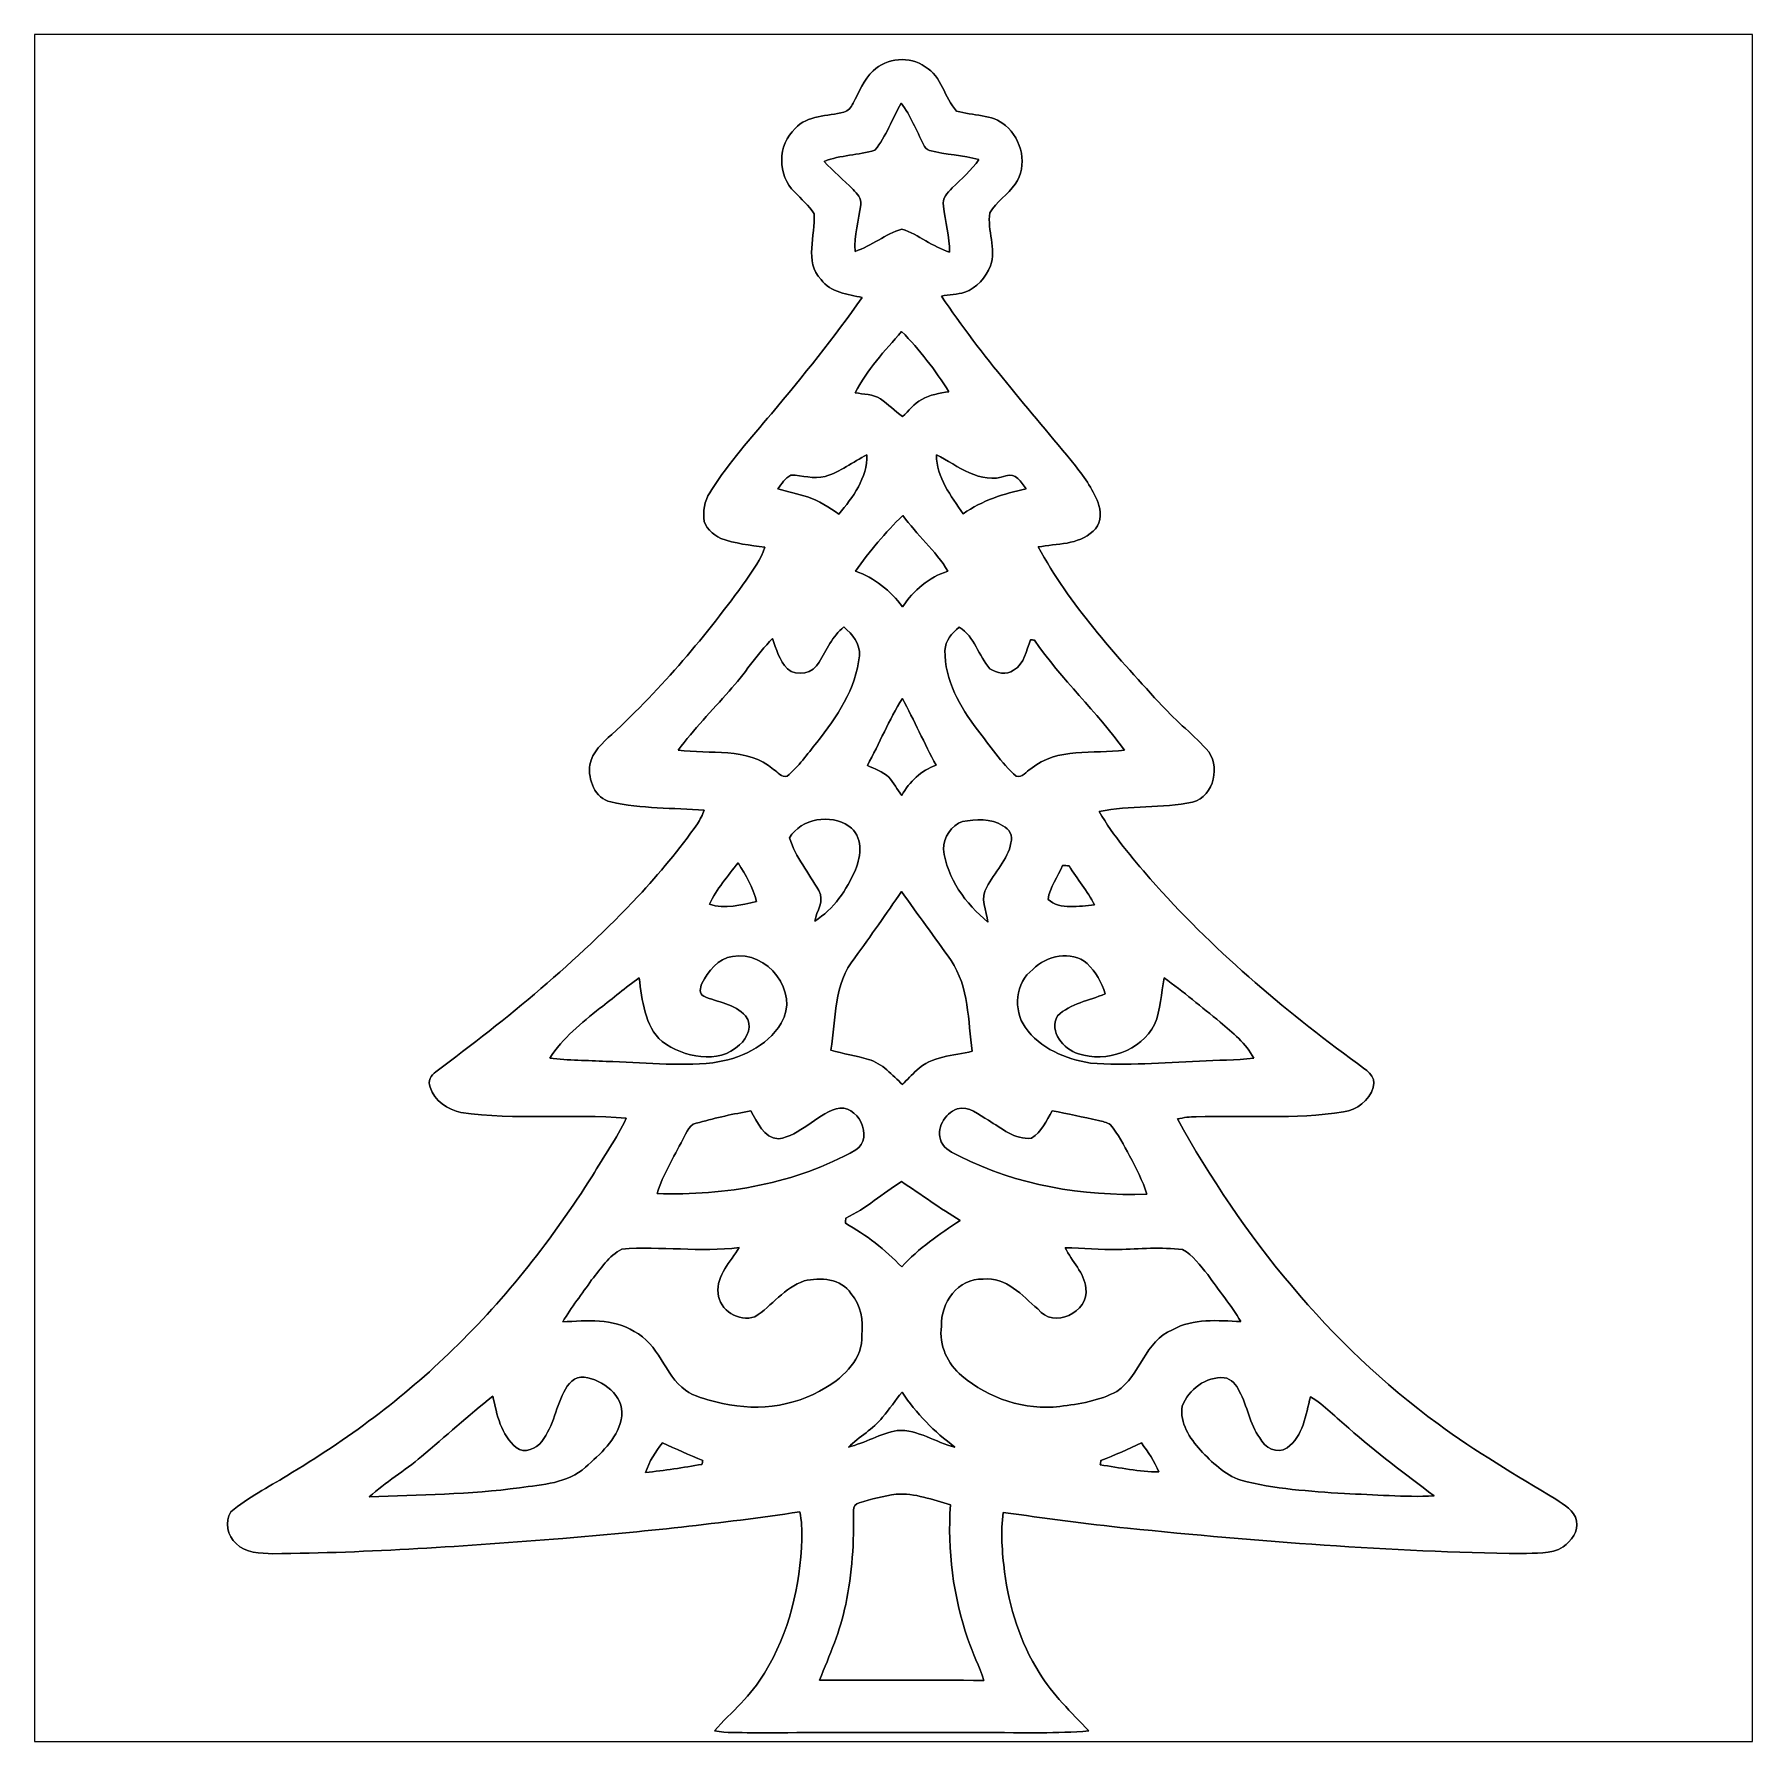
# Model space of a CAD drawing. Header units: centimetres. Extents: x -16.8 to 16.8, y -16.7 to 16.7.
import ezdxf

# ---------------------------------------------------------------- set-up
doc = ezdxf.new("R2010")
doc.units = ezdxf.units.CM
doc.header["$MEASUREMENT"] = 0
doc.layers.add('Layer 1', color=7, linetype='Continuous')

msp = doc.modelspace()

# ---------------------------------------------------------------- linework, layer by layer
at = {"layer": 'Layer 1', "color": 7}
for points, knots in [([(-16.77458, 16.66875), (-16.77458, 16.66875), (16.77458, 16.66875), (16.77458, 16.66875), (16.77458, 16.66875), (16.77458, 16.66875), (16.77458, -16.66875), (16.77458, -16.66875), (16.77458, -16.66875), (16.77458, -16.66875), (-16.77458, -16.66875), (-16.77458, -16.66875), (-16.77458, -16.66875), (-16.77458, -16.66875), (-16.77458, 16.66875), (-16.77458, 16.66875), (-16.77458, 16.66875), (-16.77458, 16.66875), (-16.77458, 16.66875), (-16.77458, 16.66875)], [0, 0, 0, 0, 0.16666667, 0.16666667, 0.16666667, 0.16666667, 0.33333333, 0.33333333, 0.33333333, 0.33333333, 0.5, 0.5, 0.5, 0.5, 0.66666667, 0.66666667, 0.66666667, 0.66666667, 1, 1, 1, 1]), ([(-0.40005, 15.9579), (-0.58561, 15.78469), (-0.67169, 15.54162), (-0.78881, 15.3229), (-0.78881, 15.3229), (-0.82691, 15.24811), (-0.88089, 15.1705), (-0.96873, 15.15251), (-0.96873, 15.15251), (-1.28552, 15.05761), (-1.68204, 15.10489), (-1.91805, 14.82937), (-1.91805, 14.82937), (-2.26942, 14.52033), (-2.27013, 13.90826), (-1.93005, 13.59288), (-1.93005, 13.59288), (-1.8034, 13.45071), (-1.64888, 13.32865), (-1.54975, 13.16426), (-1.54975, 13.16426), (-1.51836, 12.74516), (-1.7526, 12.22692), (-1.41499, 11.88297), (-1.41499, 11.88297), (-1.22837, 11.62191), (-0.895, 11.59192), (-0.60854, 11.5316), (-0.60854, 11.5316), (-1.1624, 10.74702), (-1.7653, 9.99702), (-2.38231, 9.26112), (-2.38231, 9.26112), (-2.79118, 8.78452), (-3.20604, 8.30897), (-3.54859, 7.78122), (-3.54859, 7.78122), (-3.66078, 7.62106), (-3.7211, 7.42491), (-3.70276, 7.22842), (-3.70276, 7.22842), (-3.70381, 7.03651), (-3.52425, 6.90527), (-3.37009, 6.8259), (-3.37009, 6.8259), (-3.09563, 6.72394), (-2.80106, 6.69219), (-2.51178, 6.65445), (-2.51178, 6.65445), (-2.58233, 6.41632), (-2.74355, 6.22018), (-2.87479, 6.01345), (-2.87479, 6.01345), (-3.65584, 4.93113), (-4.51803, 3.90278), (-5.50228, 2.99826), (-5.50228, 2.99826), (-5.68254, 2.83704), (-5.88151, 2.65218), (-5.93125, 2.40453), (-5.93125, 2.40453), (-5.96406, 2.11702), (-5.83565, 1.74625), (-5.52062, 1.68028), (-5.52062, 1.68028), (-4.92231, 1.54728), (-4.30318, 1.56281), (-3.69429, 1.52083), (-3.69429, 1.52083), (-3.73274, 1.42875), (-3.77261, 1.33668), (-3.8287, 1.25377), (-3.8287, 1.25377), (-4.17901, 0.75318), (-4.57129, 0.28363), (-4.98793, -0.16228), (-4.98793, -0.16228), (-6.18314, -1.43581), (-7.53498, -2.5527), (-8.93904, -3.58704), (-8.93904, -3.58704), (-9.02794, -3.6576), (-9.09814, -3.76873), (-9.04699, -3.89184), (-9.04699, -3.89184), (-8.96902, -4.16172), (-8.70409, -4.32153), (-8.44479, -4.38326), (-8.44479, -4.38326), (-7.37553, -4.54272), (-6.29073, -4.40126), (-5.21653, -4.4958), (-5.21653, -4.4958), (-5.40173, -4.89091), (-5.66279, -5.2451), (-5.87904, -5.62292), (-5.87904, -5.62292), (-6.65939, -6.84318), (-7.55156, -8.001), (-8.59825, -9.00536), (-8.59825, -9.00536), (-9.56698, -9.96562), (-10.67576, -10.77313), (-11.84204, -11.47621), (-11.84204, -11.47621), (-12.2107, -11.70411), (-12.60581, -11.89602), (-12.9353, -12.18177), (-12.9353, -12.18177), (-13.06407, -12.37192), (-13.00798, -12.65273), (-12.83441, -12.79913), (-12.83441, -12.79913), (-12.65061, -12.99351), (-12.36451, -12.98681), (-12.11862, -12.99845), (-12.11862, -12.99845), (-10.22879, -12.98222), (-8.34214, -12.85064), (-6.45866, -12.70176), (-6.45866, -12.70176), (-4.91173, -12.57335), (-3.36762, -12.40896), (-1.83162, -12.18212), (-1.83162, -12.18212), (-1.78753, -12.35639), (-1.78753, -12.53631), (-1.79141, -12.71588), (-1.79141, -12.71588), (-1.82069, -13.6271), (-2.0387, -14.54785), (-2.52095, -15.32925), (-2.52095, -15.32925), (-2.76754, -15.76705), (-3.16512, -16.08526), (-3.49568, -16.45532), (-3.49568, -16.45532), (-3.25755, -16.50647), (-3.01166, -16.48707), (-2.76931, -16.49624), (-2.76931, -16.49624), (-0.88794, -16.48883), (0.99378, -16.49201), (2.87514, -16.49448), (2.87514, -16.49448), (3.18735, -16.49412), (3.49991, -16.48601), (3.81141, -16.46096), (3.81141, -16.46096), (3.47839, -16.0909), (3.09915, -15.75506), (2.84515, -15.32184), (2.84515, -15.32184), (2.47227, -14.72847), (2.26025, -14.0462), (2.16641, -13.35476), (2.16641, -13.35476), (2.12478, -12.96952), (2.08456, -12.57864), (2.14242, -12.19306), (2.14242, -12.19306), (2.95063, -12.30524), (3.75849, -12.41707), (4.57024, -12.50174), (4.57024, -12.50174), (7.12611, -12.7568), (9.6901, -12.96176), (12.25973, -12.99704), (12.25973, -12.99704), (12.52926, -12.97764), (12.83723, -13.02173), (13.07782, -12.86581), (13.07782, -12.86581), (13.22634, -12.74621), (13.38509, -12.56347), (13.33253, -12.35781), (13.33253, -12.35781), (13.30184, -12.1472), (13.08947, -12.04736), (12.93354, -11.93694), (12.93354, -11.93694), (12.15319, -11.46739), (11.36615, -11.00596), (10.63237, -10.4648), (10.63237, -10.4648), (8.50653, -8.90482), (6.81602, -6.80755), (5.5439, -4.51062), (5.5439, -4.51062), (5.66314, -4.48134), (5.78414, -4.46511), (5.90797, -4.46617), (5.90797, -4.46617), (6.86647, -4.43442), (7.83414, -4.52332), (8.78628, -4.37197), (8.78628, -4.37197), (9.04381, -4.33564), (9.29146, -4.14867), (9.36801, -3.89819), (9.36801, -3.89819), (9.43786, -3.65866), (9.20891, -3.54224), (9.05651, -3.42935), (9.05651, -3.42935), (7.59777, -2.35973), (6.20818, -1.18145), (5.01262, 0.17992), (5.01262, 0.17992), (4.65561, 0.5969), (4.28978, 1.01353), (4.01708, 1.4919), (4.01708, 1.4919), (4.61716, 1.61749), (5.23946, 1.55152), (5.84024, 1.67464), (5.84024, 1.67464), (6.26569, 1.79634), (6.40009, 2.40594), (6.10482, 2.71921), (6.10482, 2.71921), (5.80778, 3.03283), (5.46841, 3.30447), (5.18019, 3.62726), (5.18019, 3.62726), (4.31624, 4.57059), (3.44241, 5.53332), (2.82399, 6.66009), (2.82399, 6.66009), (3.18911, 6.72712), (3.60892, 6.69502), (3.89819, 6.96701), (3.89819, 6.96701), (4.03895, 7.08907), (4.06506, 7.29509), (4.01214, 7.46689), (4.01214, 7.46689), (3.92007, 7.75688), (3.73451, 8.00488), (3.55353, 8.24512), (3.55353, 8.24512), (2.66382, 9.33521), (1.71909, 10.38719), (0.93486, 11.55806), (0.93486, 11.55806), (1.08691, 11.58346), (1.24248, 11.59263), (1.39241, 11.63144), (1.39241, 11.63144), (1.62454, 11.71822), (1.80199, 11.92212), (1.89583, 12.1472), (1.89583, 12.1472), (2.01048, 12.48727), (1.82668, 12.84287), (1.88066, 13.18577), (1.88066, 13.18577), (2.00519, 13.40379), (2.23555, 13.53749), (2.37525, 13.74528), (2.37525, 13.74528), (2.62996, 14.09665), (2.50649, 14.61982), (2.18899, 14.88863), (2.18899, 14.88863), (1.92334, 15.12111), (1.54728, 15.07137), (1.23225, 15.17191), (1.23225, 15.17191), (0.98743, 15.4245), (0.95144, 15.85877), (0.61666, 16.0334), (0.61666, 16.0334), (0.31856, 16.26059), (-0.13159, 16.20485), (-0.40005, 15.9579)], [0, 0, 0, 0, 0.01428571, 0.01428571, 0.01428571, 0.01428571, 0.02857143, 0.02857143, 0.02857143, 0.02857143, 0.04285714, 0.04285714, 0.04285714, 0.04285714, 0.05714286, 0.05714286, 0.05714286, 0.05714286, 0.07142857, 0.07142857, 0.07142857, 0.07142857, 0.08571429, 0.08571429, 0.08571429, 0.08571429, 0.1, 0.1, 0.1, 0.1, 0.11428571, 0.11428571, 0.11428571, 0.11428571, 0.12857143, 0.12857143, 0.12857143, 0.12857143, 0.14285714, 0.14285714, 0.14285714, 0.14285714, 0.15714286, 0.15714286, 0.15714286, 0.15714286, 0.17142857, 0.17142857, 0.17142857, 0.17142857, 0.18571429, 0.18571429, 0.18571429, 0.18571429, 0.2, 0.2, 0.2, 0.2, 0.21428571, 0.21428571, 0.21428571, 0.21428571, 0.22857143, 0.22857143, 0.22857143, 0.22857143, 0.24285714, 0.24285714, 0.24285714, 0.24285714, 0.25714286, 0.25714286, 0.25714286, 0.25714286, 0.27142857, 0.27142857, 0.27142857, 0.27142857, 0.28571429, 0.28571429, 0.28571429, 0.28571429, 0.3, 0.3, 0.3, 0.3, 0.31428571, 0.31428571, 0.31428571, 0.31428571, 0.32857143, 0.32857143, 0.32857143, 0.32857143, 0.34285714, 0.34285714, 0.34285714, 0.34285714, 0.35714286, 0.35714286, 0.35714286, 0.35714286, 0.37142857, 0.37142857, 0.37142857, 0.37142857, 0.38571429, 0.38571429, 0.38571429, 0.38571429, 0.4, 0.4, 0.4, 0.4, 0.41428571, 0.41428571, 0.41428571, 0.41428571, 0.42857143, 0.42857143, 0.42857143, 0.42857143, 0.44285714, 0.44285714, 0.44285714, 0.44285714, 0.45714286, 0.45714286, 0.45714286, 0.45714286, 0.47142857, 0.47142857, 0.47142857, 0.47142857, 0.48571429, 0.48571429, 0.48571429, 0.48571429, 0.5, 0.5, 0.5, 0.5, 0.51428571, 0.51428571, 0.51428571, 0.51428571, 0.52857143, 0.52857143, 0.52857143, 0.52857143, 0.54285714, 0.54285714, 0.54285714, 0.54285714, 0.55714286, 0.55714286, 0.55714286, 0.55714286, 0.57142857, 0.57142857, 0.57142857, 0.57142857, 0.58571429, 0.58571429, 0.58571429, 0.58571429, 0.6, 0.6, 0.6, 0.6, 0.61428571, 0.61428571, 0.61428571, 0.61428571, 0.62857143, 0.62857143, 0.62857143, 0.62857143, 0.64285714, 0.64285714, 0.64285714, 0.64285714, 0.65714286, 0.65714286, 0.65714286, 0.65714286, 0.67142857, 0.67142857, 0.67142857, 0.67142857, 0.68571429, 0.68571429, 0.68571429, 0.68571429, 0.7, 0.7, 0.7, 0.7, 0.71428571, 0.71428571, 0.71428571, 0.71428571, 0.72857143, 0.72857143, 0.72857143, 0.72857143, 0.74285714, 0.74285714, 0.74285714, 0.74285714, 0.75714286, 0.75714286, 0.75714286, 0.75714286, 0.77142857, 0.77142857, 0.77142857, 0.77142857, 0.78571429, 0.78571429, 0.78571429, 0.78571429, 0.8, 0.8, 0.8, 0.8, 0.81428571, 0.81428571, 0.81428571, 0.81428571, 0.82857143, 0.82857143, 0.82857143, 0.82857143, 0.84285714, 0.84285714, 0.84285714, 0.84285714, 0.85714286, 0.85714286, 0.85714286, 0.85714286, 0.87142857, 0.87142857, 0.87142857, 0.87142857, 0.88571429, 0.88571429, 0.88571429, 0.88571429, 0.9, 0.9, 0.9, 0.9, 0.91428571, 0.91428571, 0.91428571, 0.91428571, 0.92857143, 0.92857143, 0.92857143, 0.92857143, 0.94285714, 0.94285714, 0.94285714, 0.94285714, 0.95714286, 0.95714286, 0.95714286, 0.95714286, 0.97142857, 0.97142857, 0.97142857, 0.97142857, 1, 1, 1, 1]), ([(0.14887, 15.32396), (0.34008, 15.08231), (0.4445, 14.78774), (0.58632, 14.51681), (0.58632, 14.51681), (0.61278, 14.46777), (0.64841, 14.41732), (0.70379, 14.39862), (0.70379, 14.39862), (1.02235, 14.32384), (1.35079, 14.30337), (1.66934, 14.22541), (1.66934, 14.22541), (1.52047, 14.01727), (1.33033, 13.84547), (1.14653, 13.66979), (1.14653, 13.66979), (1.0541, 13.57489), (0.93804, 13.47011), (0.97825, 13.31666), (0.97825, 13.31666), (1.00083, 13.01397), (1.10137, 12.71834), (1.09573, 12.41249), (1.09573, 12.41249), (0.76517, 12.51938), (0.49424, 12.76032), (0.16581, 12.86581), (0.16581, 12.86581), (-0.15981, 12.77161), (-0.42545, 12.53666), (-0.74859, 12.43118), (-0.74859, 12.43118), (-0.77047, 12.74022), (-0.68192, 13.03972), (-0.63959, 13.34241), (-0.63959, 13.34241), (-0.61948, 13.46271), (-0.71261, 13.55972), (-0.78775, 13.6398), (-0.78775, 13.6398), (-0.97473, 13.8243), (-1.17616, 13.99399), (-1.35326, 14.18872), (-1.35326, 14.18872), (-1.03576, 14.31325), (-0.6858, 14.30937), (-0.36195, 14.40568), (-0.36195, 14.40568), (-0.14076, 14.67767), (-0.02575, 15.02057), (0.14887, 15.32396)], [0, 0, 0, 0, 0.07142857, 0.07142857, 0.07142857, 0.07142857, 0.14285714, 0.14285714, 0.14285714, 0.14285714, 0.21428571, 0.21428571, 0.21428571, 0.21428571, 0.28571429, 0.28571429, 0.28571429, 0.28571429, 0.35714286, 0.35714286, 0.35714286, 0.35714286, 0.42857143, 0.42857143, 0.42857143, 0.42857143, 0.5, 0.5, 0.5, 0.5, 0.57142857, 0.57142857, 0.57142857, 0.57142857, 0.64285714, 0.64285714, 0.64285714, 0.64285714, 0.71428571, 0.71428571, 0.71428571, 0.71428571, 0.78571429, 0.78571429, 0.78571429, 0.78571429, 0.85714286, 0.85714286, 0.85714286, 0.85714286, 1, 1, 1, 1]), ([(-0.74754, 9.67034), (-0.51929, 10.11767), (-0.17039, 10.4902), (0.1591, 10.86556), (0.1591, 10.86556), (0.51259, 10.51243), (0.81492, 10.11167), (1.08303, 9.69081), (1.08303, 9.69081), (0.90029, 9.66047), (0.7112, 9.63577), (0.55033, 9.53629), (0.55033, 9.53629), (0.39617, 9.46221), (0.29986, 9.31651), (0.17568, 9.20538), (0.17568, 9.20538), (0.02822, 9.31616), (-0.10513, 9.44527), (-0.25612, 9.55075), (-0.25612, 9.55075), (-0.40217, 9.64424), (-0.58279, 9.6393), (-0.74754, 9.67034)], [0, 0, 0, 0, 0.14285714, 0.14285714, 0.14285714, 0.14285714, 0.28571429, 0.28571429, 0.28571429, 0.28571429, 0.42857143, 0.42857143, 0.42857143, 0.42857143, 0.57142857, 0.57142857, 0.57142857, 0.57142857, 0.71428571, 0.71428571, 0.71428571, 0.71428571, 1, 1, 1, 1]), ([(-1.33526, 8.03769), (-1.03858, 8.12412), (-0.79269, 8.32097), (-0.51999, 8.45926), (-0.51999, 8.45926), (-0.50906, 8.00664), (-0.79128, 7.63164), (-1.06539, 7.30074), (-1.06539, 7.30074), (-1.25942, 7.42809), (-1.45239, 7.56532), (-1.67605, 7.63517), (-1.67605, 7.63517), (-1.86902, 7.69479), (-2.06551, 7.74171), (-2.26025, 7.79357), (-2.26025, 7.79357), (-2.18475, 7.88846), (-2.12019, 8.00876), (-2.00554, 8.06062), (-2.00554, 8.06062), (-1.78364, 8.06838), (-1.55504, 7.96819), (-1.33526, 8.03769)], [0, 0, 0, 0, 0.14285714, 0.14285714, 0.14285714, 0.14285714, 0.28571429, 0.28571429, 0.28571429, 0.28571429, 0.42857143, 0.42857143, 0.42857143, 0.42857143, 0.57142857, 0.57142857, 0.57142857, 0.57142857, 0.71428571, 0.71428571, 0.71428571, 0.71428571, 1, 1, 1, 1]), ([(0.8382, 8.4582), (1.25483, 8.24547), (1.69298, 7.87047), (2.19322, 8.04792), (2.19322, 8.04792), (2.37913, 8.12094), (2.49626, 7.91951), (2.58727, 7.79321), (2.58727, 7.79321), (2.15406, 7.70431), (1.72932, 7.56426), (1.36349, 7.3092), (1.36349, 7.3092), (1.12042, 7.65316), (0.84138, 8.01652), (0.8382, 8.4582)], [0, 0, 0, 0, 0.2, 0.2, 0.2, 0.2, 0.4, 0.4, 0.4, 0.4, 0.6, 0.6, 0.6, 0.6, 1, 1, 1, 1]), ([(-0.74471, 6.18878), (-0.46849, 6.57507), (-0.15593, 6.93879), (0.17921, 7.27498), (0.17921, 7.27498), (0.45649, 6.89892), (0.82162, 6.58883), (1.06292, 6.18702), (1.06292, 6.18702), (0.6925, 6.06989), (0.38876, 5.81343), (0.17815, 5.49099), (0.17815, 5.49099), (-0.06068, 5.8039), (-0.36936, 6.06002), (-0.74471, 6.18878)], [0, 0, 0, 0, 0.2, 0.2, 0.2, 0.2, 0.4, 0.4, 0.4, 0.4, 0.6, 0.6, 0.6, 0.6, 1, 1, 1, 1]), ([(-1.45274, 4.40972), (-1.31233, 4.65032), (-1.19168, 4.91561), (-0.97155, 5.09658), (-0.97155, 5.09658), (-0.79869, 4.96006), (-0.6477, 4.76885), (-0.66604, 4.5339), (-0.66604, 4.5339), (-0.72708, 3.88796), (-1.1116, 3.33657), (-1.49825, 2.83916), (-1.49825, 2.83916), (-1.68346, 2.61408), (-1.85279, 2.37067), (-2.07716, 2.18228), (-2.07716, 2.18228), (-2.18299, 2.14842), (-2.25884, 2.27083), (-2.34209, 2.31387), (-2.34209, 2.31387), (-2.85433, 2.75978), (-3.58704, 2.60068), (-4.20405, 2.69452), (-4.20405, 2.69452), (-3.89714, 3.09809), (-3.54683, 3.46569), (-3.20922, 3.84351), (-3.20922, 3.84351), (-2.91606, 4.17795), (-2.66559, 4.54836), (-2.36396, 4.87504), (-2.36396, 4.87504), (-2.292, 4.66513), (-2.22673, 4.44571), (-2.07222, 4.27849), (-2.07222, 4.27849), (-1.88313, 4.11833), (-1.56669, 4.19312), (-1.45274, 4.40972)], [0, 0, 0, 0, 0.09090909, 0.09090909, 0.09090909, 0.09090909, 0.18181818, 0.18181818, 0.18181818, 0.18181818, 0.27272727, 0.27272727, 0.27272727, 0.27272727, 0.36363636, 0.36363636, 0.36363636, 0.36363636, 0.45454545, 0.45454545, 0.45454545, 0.45454545, 0.54545455, 0.54545455, 0.54545455, 0.54545455, 0.63636364, 0.63636364, 0.63636364, 0.63636364, 0.72727273, 0.72727273, 0.72727273, 0.72727273, 0.81818182, 0.81818182, 0.81818182, 0.81818182, 1, 1, 1, 1]), ([(1.00471, 4.63903), (1.01036, 4.82917), (1.14194, 4.98157), (1.28517, 5.09199), (1.28517, 5.09199), (1.58926, 4.91137), (1.65206, 4.52967), (1.88207, 4.28272), (1.88207, 4.28272), (2.01436, 4.18959), (2.20486, 4.15361), (2.34527, 4.25168), (2.34527, 4.25168), (2.56081, 4.37621), (2.59292, 4.63656), (2.67441, 4.84893), (2.67441, 4.84893), (2.69452, 4.84681), (2.73438, 4.84188), (2.75414, 4.83976), (2.75414, 4.83976), (3.27484, 4.0707), (3.97369, 3.44417), (4.50991, 2.68887), (4.50991, 2.68887), (3.90701, 2.61549), (3.18558, 2.75237), (2.68182, 2.32551), (2.68182, 2.32551), (2.59221, 2.27859), (2.51143, 2.1463), (2.39607, 2.18122), (2.39607, 2.18122), (2.10291, 2.44581), (1.88207, 2.77813), (1.63865, 3.08645), (1.63865, 3.08645), (1.30069, 3.53519), (0.99695, 4.05871), (1.00471, 4.63903)], [0, 0, 0, 0, 0.09090909, 0.09090909, 0.09090909, 0.09090909, 0.18181818, 0.18181818, 0.18181818, 0.18181818, 0.27272727, 0.27272727, 0.27272727, 0.27272727, 0.36363636, 0.36363636, 0.36363636, 0.36363636, 0.45454545, 0.45454545, 0.45454545, 0.45454545, 0.54545455, 0.54545455, 0.54545455, 0.54545455, 0.63636364, 0.63636364, 0.63636364, 0.63636364, 0.72727273, 0.72727273, 0.72727273, 0.72727273, 0.81818182, 0.81818182, 0.81818182, 0.81818182, 1, 1, 1, 1]), ([(-0.50906, 2.39219), (-0.2734, 2.82399), (-0.08925, 3.28471), (0.17392, 3.70029), (0.17392, 3.70029), (0.40428, 3.27166), (0.60007, 2.82399), (0.83397, 2.39607), (0.83397, 2.39607), (0.53481, 2.30046), (0.31221, 2.0768), (0.16157, 1.80657), (0.16157, 1.80657), (0.07549, 1.92581), (0.00106, 2.05423), (-0.09349, 2.16606), (-0.09349, 2.16606), (-0.21131, 2.27365), (-0.36759, 2.3241), (-0.50906, 2.39219)], [0, 0, 0, 0, 0.16666667, 0.16666667, 0.16666667, 0.16666667, 0.33333333, 0.33333333, 0.33333333, 0.33333333, 0.5, 0.5, 0.5, 0.5, 0.66666667, 0.66666667, 0.66666667, 0.66666667, 1, 1, 1, 1]), ([(-2.02988, 0.98108), (-1.79811, 1.36384), (-1.22873, 1.44921), (-0.87136, 1.20968), (-0.87136, 1.20968), (-0.59619, 1.01353), (-0.62477, 0.63359), (-0.7426, 0.35666), (-0.7426, 0.35666), (-0.91405, -0.03669), (-1.16558, -0.41698), (-1.53705, -0.64594), (-1.53705, -0.64594), (-1.50354, -0.4505), (-1.33844, -0.24589), (-1.45944, -0.05115), (-1.45944, -0.05115), (-1.64888, 0.29351), (-1.91488, 0.59761), (-2.02988, 0.98108)], [0, 0, 0, 0, 0.16666667, 0.16666667, 0.16666667, 0.16666667, 0.33333333, 0.33333333, 0.33333333, 0.33333333, 0.5, 0.5, 0.5, 0.5, 0.66666667, 0.66666667, 0.66666667, 0.66666667, 1, 1, 1, 1]), ([(1.34655, 1.29858), (1.60549, 1.33491), (1.90253, 1.37054), (2.13325, 1.21532), (2.13325, 1.21532), (2.25496, 1.15676), (2.34244, 1.01847), (2.29341, 0.87877), (2.29341, 0.87877), (2.23449, 0.54751), (1.96815, 0.30656), (1.82069, 0.01552), (1.82069, 0.01552), (1.6831, -0.19368), (1.81681, -0.44521), (1.84326, -0.66675), (1.84326, -0.66675), (1.40864, -0.30833), (1.04352, 0.18697), (0.97437, 0.75953), (0.97437, 0.75953), (0.97684, 0.98743), (1.12783, 1.22414), (1.34655, 1.29858)], [0, 0, 0, 0, 0.14285714, 0.14285714, 0.14285714, 0.14285714, 0.28571429, 0.28571429, 0.28571429, 0.28571429, 0.42857143, 0.42857143, 0.42857143, 0.42857143, 0.57142857, 0.57142857, 0.57142857, 0.57142857, 0.71428571, 0.71428571, 0.71428571, 0.71428571, 1, 1, 1, 1]), ([(-3.03389, 0.49248), (-2.88749, 0.25435), (-2.74003, 0.01023), (-2.67406, -0.26458), (-2.67406, -0.26458), (-2.97462, -0.33867), (-3.2893, -0.40816), (-3.59481, -0.31856), (-3.59481, -0.31856), (-3.45334, -0.02011), (-3.23533, 0.23319), (-3.03389, 0.49248)], [0, 0, 0, 0, 0.25, 0.25, 0.25, 0.25, 0.5, 0.5, 0.5, 0.5, 1, 1, 1, 1]), ([(3.302, 0.44133), (3.34398, 0.43921), (3.38596, 0.43639), (3.42865, 0.43356), (3.42865, 0.43356), (3.58422, 0.17286), (3.78989, -0.05715), (3.92289, -0.33161), (3.92289, -0.33161), (3.62479, -0.34854), (3.25931, -0.43815), (3.01731, -0.2219), (3.01731, -0.2219), (3.04906, 0.01976), (3.2131, 0.21837), (3.302, 0.44133)], [0, 0, 0, 0, 0.2, 0.2, 0.2, 0.2, 0.4, 0.4, 0.4, 0.4, 0.6, 0.6, 0.6, 0.6, 1, 1, 1, 1]), ([(-0.75283, -1.36278), (-0.44485, -0.9331), (-0.14005, -0.5013), (0.15804, -0.06526), (0.15804, -0.06526), (0.47308, -0.52035), (0.8061, -0.96308), (1.12501, -1.4157), (1.12501, -1.4157), (1.47355, -1.93816), (1.45239, -2.58939), (1.53705, -3.18876), (1.53705, -3.18876), (1.17122, -3.2833), (0.73872, -3.27342), (0.45473, -3.55918), (0.45473, -3.55918), (0.3556, -3.64561), (0.26529, -3.74086), (0.1778, -3.83893), (0.1778, -3.83893), (-0.02646, -3.65619), (-0.21414, -3.42406), (-0.48789, -3.3461), (-0.48789, -3.3461), (-0.73025, -3.2766), (-0.97966, -3.23568), (-1.22202, -3.16724), (-1.22202, -3.16724), (-1.12571, -2.55588), (-1.16981, -1.87008), (-0.75283, -1.36278)], [0, 0, 0, 0, 0.11111111, 0.11111111, 0.11111111, 0.11111111, 0.22222222, 0.22222222, 0.22222222, 0.22222222, 0.33333333, 0.33333333, 0.33333333, 0.33333333, 0.44444444, 0.44444444, 0.44444444, 0.44444444, 0.55555556, 0.55555556, 0.55555556, 0.55555556, 0.66666667, 0.66666667, 0.66666667, 0.66666667, 0.77777778, 0.77777778, 0.77777778, 0.77777778, 1, 1, 1, 1]), ([(-3.14219, -1.33703), (-2.47297, -1.21356), (-1.8221, -2.03306), (-2.19181, -2.64125), (-2.19181, -2.64125), (-2.47191, -3.10586), (-3.00814, -3.33798), (-3.52637, -3.41313), (-3.52637, -3.41313), (-4.22028, -3.48403), (-4.91666, -3.40254), (-5.61128, -3.38526), (-5.61128, -3.38526), (-5.97817, -3.36444), (-6.34647, -3.36691), (-6.7116, -3.32387), (-6.7116, -3.32387), (-6.46113, -2.92947), (-6.09141, -2.63737), (-5.73264, -2.34668), (-5.73264, -2.34668), (-5.47299, -2.15618), (-5.23346, -1.93922), (-4.96817, -1.75648), (-4.96817, -1.75648), (-4.89832, -2.18934), (-4.87398, -2.68993), (-4.5152, -2.99932), (-4.5152, -2.99932), (-4.09434, -3.30482), (-3.42265, -3.45616), (-3.00567, -3.06176), (-3.00567, -3.06176), (-2.85256, -2.93194), (-2.73967, -2.6737), (-2.88678, -2.49802), (-2.88678, -2.49802), (-3.09986, -2.25778), (-3.43076, -2.2352), (-3.70628, -2.11384), (-3.70628, -2.11384), (-3.80471, -2.07081), (-3.77613, -1.94345), (-3.74086, -1.8669), (-3.74086, -1.8669), (-3.62373, -1.62807), (-3.42477, -1.37019), (-3.14219, -1.33703)], [0, 0, 0, 0, 0.07692308, 0.07692308, 0.07692308, 0.07692308, 0.15384615, 0.15384615, 0.15384615, 0.15384615, 0.23076923, 0.23076923, 0.23076923, 0.23076923, 0.30769231, 0.30769231, 0.30769231, 0.30769231, 0.38461538, 0.38461538, 0.38461538, 0.38461538, 0.46153846, 0.46153846, 0.46153846, 0.46153846, 0.53846154, 0.53846154, 0.53846154, 0.53846154, 0.61538462, 0.61538462, 0.61538462, 0.61538462, 0.69230769, 0.69230769, 0.69230769, 0.69230769, 0.76923077, 0.76923077, 0.76923077, 0.76923077, 0.84615385, 0.84615385, 0.84615385, 0.84615385, 1, 1, 1, 1]), ([(2.71851, -1.58856), (2.99014, -1.32151), (3.47027, -1.20968), (3.78319, -1.47355), (3.78319, -1.47355), (3.94864, -1.63654), (4.06612, -1.84397), (4.13032, -2.06657), (4.13032, -2.06657), (3.81847, -2.20169), (3.45475, -2.25037), (3.20252, -2.49661), (3.20252, -2.49661), (3.02966, -2.80776), (3.31717, -3.14678), (3.61068, -3.23638), (3.61068, -3.23638), (4.1529, -3.41489), (4.83376, -3.18382), (5.09905, -2.66418), (5.09905, -2.66418), (5.21723, -2.3749), (5.22958, -2.06022), (5.28249, -1.75578), (5.28249, -1.75578), (5.66526, -2.01895), (6.0131, -2.33045), (6.37857, -2.61726), (6.37857, -2.61726), (6.6167, -2.82928), (6.88834, -3.03071), (7.03333, -3.32387), (7.03333, -3.32387), (6.68126, -3.36726), (6.32531, -3.35703), (5.97182, -3.38279), (5.97182, -3.38279), (5.26274, -3.40148), (4.55224, -3.48298), (3.84351, -3.41736), (3.84351, -3.41736), (3.36268, -3.33834), (2.85679, -3.1369), (2.57104, -2.72062), (2.57104, -2.72062), (2.3308, -2.37913), (2.38301, -1.84997), (2.71851, -1.58856)], [0, 0, 0, 0, 0.07692308, 0.07692308, 0.07692308, 0.07692308, 0.15384615, 0.15384615, 0.15384615, 0.15384615, 0.23076923, 0.23076923, 0.23076923, 0.23076923, 0.30769231, 0.30769231, 0.30769231, 0.30769231, 0.38461538, 0.38461538, 0.38461538, 0.38461538, 0.46153846, 0.46153846, 0.46153846, 0.46153846, 0.53846154, 0.53846154, 0.53846154, 0.53846154, 0.61538462, 0.61538462, 0.61538462, 0.61538462, 0.69230769, 0.69230769, 0.69230769, 0.69230769, 0.76923077, 0.76923077, 0.76923077, 0.76923077, 0.84615385, 0.84615385, 0.84615385, 0.84615385, 1, 1, 1, 1]), ([(-1.12183, -4.31271), (-0.7045, -4.18112), (-0.36301, -4.88668), (-0.73836, -5.11387), (-0.73836, -5.11387), (-1.90923, -5.77709), (-3.28083, -6.00992), (-4.61398, -5.96829), (-4.61398, -5.96829), (-4.50427, -5.59223), (-4.28943, -5.26168), (-4.11551, -4.91419), (-4.11551, -4.91419), (-4.03613, -4.78049), (-3.98286, -4.58364), (-3.78989, -4.57906), (-3.78989, -4.57906), (-3.4611, -4.48451), (-3.12561, -4.41219), (-2.78836, -4.35328), (-2.78836, -4.35328), (-2.65642, -4.56001), (-2.53753, -4.88915), (-2.24861, -4.89832), (-2.24861, -4.89832), (-1.81892, -4.83059), (-1.52541, -4.44747), (-1.12183, -4.31271)], [0, 0, 0, 0, 0.125, 0.125, 0.125, 0.125, 0.25, 0.25, 0.25, 0.25, 0.375, 0.375, 0.375, 0.375, 0.5, 0.5, 0.5, 0.5, 0.625, 0.625, 0.625, 0.625, 0.75, 0.75, 0.75, 0.75, 1, 1, 1, 1]), ([(1.24178, -4.31094), (1.47638, -4.2478), (1.66441, -4.42912), (1.85173, -4.53355), (1.85173, -4.53355), (2.11102, -4.69124), (2.36537, -4.92266), (2.69381, -4.88421), (2.69381, -4.88421), (2.8896, -4.76532), (2.98556, -4.54342), (3.10092, -4.35363), (3.10092, -4.35363), (3.40325, -4.4002), (3.69993, -4.47746), (3.99979, -4.53884), (3.99979, -4.53884), (4.08023, -4.55824), (4.16489, -4.57518), (4.2351, -4.62245), (4.2351, -4.62245), (4.39067, -4.80554), (4.49404, -5.0232), (4.60869, -5.23275), (4.60869, -5.23275), (4.73675, -5.47299), (4.86763, -5.71465), (4.94559, -5.97711), (4.94559, -5.97711), (3.69323, -6.02368), (2.41371, -5.80672), (1.29081, -5.23628), (1.29081, -5.23628), (1.15499, -5.16961), (0.9973, -5.10646), (0.9338, -4.95723), (0.9338, -4.95723), (0.82197, -4.70076), (0.99801, -4.40584), (1.24178, -4.31094)], [0, 0, 0, 0, 0.09090909, 0.09090909, 0.09090909, 0.09090909, 0.18181818, 0.18181818, 0.18181818, 0.18181818, 0.27272727, 0.27272727, 0.27272727, 0.27272727, 0.36363636, 0.36363636, 0.36363636, 0.36363636, 0.45454545, 0.45454545, 0.45454545, 0.45454545, 0.54545455, 0.54545455, 0.54545455, 0.54545455, 0.63636364, 0.63636364, 0.63636364, 0.63636364, 0.72727273, 0.72727273, 0.72727273, 0.72727273, 0.81818182, 0.81818182, 0.81818182, 0.81818182, 1, 1, 1, 1]), ([(-0.93063, -6.44631), (-0.53587, -6.25934), (-0.20955, -5.96089), (0.15663, -5.7337), (0.15663, -5.7337), (0.53904, -5.98558), (0.90981, -6.25651), (1.30422, -6.49076), (1.30422, -6.49076), (0.89641, -6.76028), (0.49071, -7.03509), (0.15946, -7.39987), (0.15946, -7.39987), (-0.16051, -7.05944), (-0.53446, -6.77651), (-0.93804, -6.54297), (-0.93804, -6.54297), (-0.93627, -6.51863), (-0.93239, -6.4703), (-0.93063, -6.44631)], [0, 0, 0, 0, 0.16666667, 0.16666667, 0.16666667, 0.16666667, 0.33333333, 0.33333333, 0.33333333, 0.33333333, 0.5, 0.5, 0.5, 0.5, 0.66666667, 0.66666667, 0.66666667, 0.66666667, 1, 1, 1, 1]), ([(-5.30154, -7.05097), (-4.53849, -6.98959), (-3.77402, -7.11694), (-3.01237, -7.02169), (-3.01237, -7.02169), (-3.18064, -7.30038), (-3.45828, -7.55932), (-3.42653, -7.91492), (-3.42653, -7.91492), (-3.39725, -8.24618), (-3.02119, -8.4836), (-2.70722, -8.37212), (-2.70722, -8.37212), (-2.37067, -8.16257), (-2.13254, -7.79956), (-1.74378, -7.67397), (-1.74378, -7.67397), (-1.43157, -7.59354), (-1.02094, -7.62635), (-0.83044, -7.92127), (-0.83044, -7.92127), (-0.63288, -8.13823), (-0.59231, -8.44867), (-0.6163, -8.7316), (-0.6163, -8.7316), (-0.59514, -9.18527), (-0.9585, -9.54193), (-1.32221, -9.75501), (-1.32221, -9.75501), (-1.95651, -10.15189), (-2.75625, -10.22703), (-3.47169, -10.03441), (-3.47169, -10.03441), (-3.67348, -9.9755), (-3.88761, -9.93387), (-4.06012, -9.80652), (-4.06012, -9.80652), (-4.47816, -9.50242), (-4.58188, -8.89459), (-5.06166, -8.65928), (-5.06166, -8.65928), (-5.47934, -8.39576), (-5.9877, -8.44938), (-6.45936, -8.47266), (-6.45936, -8.47266), (-6.29038, -8.18656), (-6.08083, -7.92586), (-5.89351, -7.65175), (-5.89351, -7.65175), (-5.71606, -7.43514), (-5.55837, -7.18291), (-5.30154, -7.05097)], [0, 0, 0, 0, 0.07142857, 0.07142857, 0.07142857, 0.07142857, 0.14285714, 0.14285714, 0.14285714, 0.14285714, 0.21428571, 0.21428571, 0.21428571, 0.21428571, 0.28571429, 0.28571429, 0.28571429, 0.28571429, 0.35714286, 0.35714286, 0.35714286, 0.35714286, 0.42857143, 0.42857143, 0.42857143, 0.42857143, 0.5, 0.5, 0.5, 0.5, 0.57142857, 0.57142857, 0.57142857, 0.57142857, 0.64285714, 0.64285714, 0.64285714, 0.64285714, 0.71428571, 0.71428571, 0.71428571, 0.71428571, 0.78571429, 0.78571429, 0.78571429, 0.78571429, 0.85714286, 0.85714286, 0.85714286, 0.85714286, 1, 1, 1, 1]), ([(3.34963, -7.02627), (3.6957, -7.02486), (4.04072, -7.06296), (4.38714, -7.06085), (4.38714, -7.06085), (4.80519, -7.04709), (5.22605, -7.00828), (5.64339, -7.06085), (5.64339, -7.06085), (5.85258, -7.16809), (5.98558, -7.37658), (6.13657, -7.54909), (6.13657, -7.54909), (6.34647, -7.85742), (6.59342, -8.14211), (6.78109, -8.46596), (6.78109, -8.46596), (6.33518, -8.44903), (5.8547, -8.39505), (5.44971, -8.62542), (5.44971, -8.62542), (4.90573, -8.84202), (4.82388, -9.51759), (4.36245, -9.82909), (4.36245, -9.82909), (4.0199, -10.01183), (3.62938, -10.07957), (3.24767, -10.12225), (3.24767, -10.12225), (2.56258, -10.21045), (1.86231, -9.96315), (1.33667, -9.52818), (1.33667, -9.52818), (1.0541, -9.29464), (0.88512, -8.92634), (0.93592, -8.55592), (0.93592, -8.55592), (0.91616, -8.10683), (1.26189, -7.61048), (1.74801, -7.6394), (1.74801, -7.6394), (2.20098, -7.58507), (2.51001, -7.95937), (2.82081, -8.22007), (2.82081, -8.22007), (3.11609, -8.6233), (3.82623, -8.28534), (3.75849, -7.81367), (3.75849, -7.81367), (3.72322, -7.51205), (3.48298, -7.28909), (3.34963, -7.02627)], [0, 0, 0, 0, 0.07142857, 0.07142857, 0.07142857, 0.07142857, 0.14285714, 0.14285714, 0.14285714, 0.14285714, 0.21428571, 0.21428571, 0.21428571, 0.21428571, 0.28571429, 0.28571429, 0.28571429, 0.28571429, 0.35714286, 0.35714286, 0.35714286, 0.35714286, 0.42857143, 0.42857143, 0.42857143, 0.42857143, 0.5, 0.5, 0.5, 0.5, 0.57142857, 0.57142857, 0.57142857, 0.57142857, 0.64285714, 0.64285714, 0.64285714, 0.64285714, 0.71428571, 0.71428571, 0.71428571, 0.71428571, 0.78571429, 0.78571429, 0.78571429, 0.78571429, 0.85714286, 0.85714286, 0.85714286, 0.85714286, 1, 1, 1, 1]), ([(-6.40644, -9.78323), (-6.32284, -9.63048), (-6.15421, -9.50277), (-5.96865, -9.56733), (-5.96865, -9.56733), (-5.60035, -9.6393), (-5.22393, -9.97938), (-5.3153, -10.38472), (-5.3153, -10.38472), (-5.41091, -10.77277), (-5.72523, -11.05394), (-6.01274, -11.3097), (-6.01274, -11.3097), (-6.36623, -11.62614), (-6.85483, -11.64943), (-7.30109, -11.71116), (-7.30109, -11.71116), (-8.27334, -11.84346), (-9.25654, -11.84804), (-10.23549, -11.88967), (-10.23549, -11.88967), (-9.91729, -11.60074), (-9.54511, -11.37991), (-9.21632, -11.10368), (-9.21632, -11.10368), (-8.75453, -10.70681), (-8.29839, -10.30217), (-7.82249, -9.92258), (-7.82249, -9.92258), (-7.74524, -10.28065), (-7.66445, -10.68282), (-7.36424, -10.92764), (-7.36424, -10.92764), (-7.20478, -11.05006), (-6.97477, -10.95199), (-6.86858, -10.80594), (-6.86858, -10.80594), (-6.63187, -10.50572), (-6.58954, -10.11132), (-6.40644, -9.78323)], [0, 0, 0, 0, 0.09090909, 0.09090909, 0.09090909, 0.09090909, 0.18181818, 0.18181818, 0.18181818, 0.18181818, 0.27272727, 0.27272727, 0.27272727, 0.27272727, 0.36363636, 0.36363636, 0.36363636, 0.36363636, 0.45454545, 0.45454545, 0.45454545, 0.45454545, 0.54545455, 0.54545455, 0.54545455, 0.54545455, 0.63636364, 0.63636364, 0.63636364, 0.63636364, 0.72727273, 0.72727273, 0.72727273, 0.72727273, 0.81818182, 0.81818182, 0.81818182, 0.81818182, 1, 1, 1, 1]), ([(5.63739, -10.11802), (5.7598, -9.79734), (6.10376, -9.53206), (6.45901, -9.56204), (6.45901, -9.56204), (6.59977, -9.58286), (6.69749, -9.70209), (6.75181, -9.82627), (6.75181, -9.82627), (6.91374, -10.11767), (6.95113, -10.46551), (7.1501, -10.7382), (7.1501, -10.7382), (7.24288, -10.92059), (7.49759, -11.07087), (7.68385, -10.93117), (7.68385, -10.93117), (8.00312, -10.71245), (8.04404, -10.28065), (8.14176, -9.93704), (8.14176, -9.93704), (8.42433, -10.0965), (8.63671, -10.3505), (8.89176, -10.5477), (8.89176, -10.5477), (9.41599, -11.02572), (9.99314, -11.43811), (10.5537, -11.87062), (10.5537, -11.87062), (9.97056, -11.90025), (9.38601, -11.84275), (8.80286, -11.82617), (8.80286, -11.82617), (8.12482, -11.77643), (7.43902, -11.73939), (6.77898, -11.56335), (6.77898, -11.56335), (6.46359, -11.45434), (6.21771, -11.21304), (5.99158, -10.97739), (5.99158, -10.97739), (5.78944, -10.74138), (5.58059, -10.44751), (5.63739, -10.11802)], [0, 0, 0, 0, 0.08333333, 0.08333333, 0.08333333, 0.08333333, 0.16666667, 0.16666667, 0.16666667, 0.16666667, 0.25, 0.25, 0.25, 0.25, 0.33333333, 0.33333333, 0.33333333, 0.33333333, 0.41666667, 0.41666667, 0.41666667, 0.41666667, 0.5, 0.5, 0.5, 0.5, 0.58333333, 0.58333333, 0.58333333, 0.58333333, 0.66666667, 0.66666667, 0.66666667, 0.66666667, 0.75, 0.75, 0.75, 0.75, 0.83333333, 0.83333333, 0.83333333, 0.83333333, 1, 1, 1, 1]), ([(-0.21414, -10.33286), (-0.07938, -10.17588), (0.03493, -10.00266), (0.16616, -9.84285), (0.16616, -9.84285), (0.43991, -10.26513), (0.79869, -10.61791), (1.19944, -10.91882), (1.19944, -10.91882), (0.82021, -10.82322), (0.47942, -10.57416), (0.07479, -10.59074), (0.07479, -10.59074), (-0.25753, -10.65495), (-0.55421, -10.8331), (-0.88053, -10.91953), (-0.88053, -10.91953), (-0.66887, -10.71139), (-0.39723, -10.56993), (-0.21414, -10.33286)], [0, 0, 0, 0, 0.16666667, 0.16666667, 0.16666667, 0.16666667, 0.33333333, 0.33333333, 0.33333333, 0.33333333, 0.5, 0.5, 0.5, 0.5, 0.66666667, 0.66666667, 0.66666667, 0.66666667, 1, 1, 1, 1]), ([(-4.84082, -11.41201), (-4.77132, -11.19858), (-4.64573, -11.00949), (-4.51168, -10.83169), (-4.51168, -10.83169), (-4.25168, -10.95234), (-3.99203, -11.07652), (-3.72251, -11.17671), (-3.72251, -11.17671), (-3.7271, -11.19611), (-3.73592, -11.23491), (-3.74015, -11.25432), (-3.74015, -11.25432), (-4.10528, -11.31887), (-4.47181, -11.37461), (-4.84082, -11.41201)], [0, 0, 0, 0, 0.2, 0.2, 0.2, 0.2, 0.4, 0.4, 0.4, 0.4, 0.6, 0.6, 0.6, 0.6, 1, 1, 1, 1]), ([(4.04883, -11.18164), (4.32012, -11.08075), (4.57976, -10.95199), (4.84434, -10.83486), (4.84434, -10.83486), (4.96676, -11.01725), (5.10222, -11.19505), (5.17948, -11.40319), (5.17948, -11.40319), (4.7946, -11.40107), (4.41713, -11.31782), (4.03789, -11.26384), (4.03789, -11.26384), (4.04072, -11.24303), (4.04601, -11.20211), (4.04883, -11.18164)], [0, 0, 0, 0, 0.2, 0.2, 0.2, 0.2, 0.4, 0.4, 0.4, 0.4, 0.6, 0.6, 0.6, 0.6, 1, 1, 1, 1]), ([(0.04974, -11.83675), (0.41522, -11.80924), (0.76553, -11.94894), (1.11196, -12.04524), (1.11196, -12.04524), (1.05057, -12.93142), (1.16381, -13.82889), (1.4538, -14.66921), (1.4538, -14.66921), (1.54446, -14.9419), (1.67746, -15.19837), (1.76459, -15.47248), (1.76459, -15.47248), (0.69532, -15.46931), (-0.37465, -15.47178), (-1.44392, -15.47107), (-1.44392, -15.47107), (-1.24954, -14.98565), (-1.0354, -14.50446), (-0.93345, -13.98799), (-0.93345, -13.98799), (-0.80222, -13.38509), (-0.76976, -12.76632), (-0.7814, -12.15072), (-0.7814, -12.15072), (-0.79093, -12.08052), (-0.73413, -12.02196), (-0.67063, -12.00326), (-0.67063, -12.00326), (-0.43533, -11.92989), (-0.19332, -11.87662), (0.04974, -11.83675)], [0, 0, 0, 0, 0.11111111, 0.11111111, 0.11111111, 0.11111111, 0.22222222, 0.22222222, 0.22222222, 0.22222222, 0.33333333, 0.33333333, 0.33333333, 0.33333333, 0.44444444, 0.44444444, 0.44444444, 0.44444444, 0.55555556, 0.55555556, 0.55555556, 0.55555556, 0.66666667, 0.66666667, 0.66666667, 0.66666667, 0.77777778, 0.77777778, 0.77777778, 0.77777778, 1, 1, 1, 1])]:
    msp.add_open_spline(points, degree=3, knots=knots, dxfattribs=at)
at = {"layer": 'Layer 1', "color": 252}
for points, knots in [([(-0.40005, 15.9579), (-0.13159, 16.20485), (0.31856, 16.26059), (0.61666, 16.0334), (0.61666, 16.0334), (0.95144, 15.85877), (0.98743, 15.4245), (1.23225, 15.17191), (1.23225, 15.17191), (1.54728, 15.07137), (1.92334, 15.12111), (2.18899, 14.88863), (2.18899, 14.88863), (2.50649, 14.61982), (2.62996, 14.09665), (2.37525, 13.74528), (2.37525, 13.74528), (2.23555, 13.53749), (2.00519, 13.40379), (1.88066, 13.18577), (1.88066, 13.18577), (1.82668, 12.84287), (2.01048, 12.48727), (1.89583, 12.1472), (1.89583, 12.1472), (1.80199, 11.92212), (1.62454, 11.71822), (1.39241, 11.63144), (1.39241, 11.63144), (1.24248, 11.59263), (1.08691, 11.58346), (0.93486, 11.55806), (0.93486, 11.55806), (1.71909, 10.38719), (2.66382, 9.33521), (3.55353, 8.24512), (3.55353, 8.24512), (3.73451, 8.00488), (3.92007, 7.75688), (4.01214, 7.46689), (4.01214, 7.46689), (4.06506, 7.29509), (4.03895, 7.08907), (3.89819, 6.96701), (3.89819, 6.96701), (3.60892, 6.69502), (3.18911, 6.72712), (2.82399, 6.66009), (2.82399, 6.66009), (3.44241, 5.53332), (4.31624, 4.57059), (5.18019, 3.62726), (5.18019, 3.62726), (5.46841, 3.30447), (5.80778, 3.03283), (6.10482, 2.71921), (6.10482, 2.71921), (6.40009, 2.40594), (6.26569, 1.79634), (5.84024, 1.67464), (5.84024, 1.67464), (5.23946, 1.55152), (4.61716, 1.61749), (4.01708, 1.4919), (4.01708, 1.4919), (4.28978, 1.01353), (4.65561, 0.5969), (5.01262, 0.17992), (5.01262, 0.17992), (6.20818, -1.18145), (7.59777, -2.35973), (9.05651, -3.42935), (9.05651, -3.42935), (9.20891, -3.54224), (9.43786, -3.65866), (9.36801, -3.89819), (9.36801, -3.89819), (9.29146, -4.14867), (9.04381, -4.33564), (8.78628, -4.37197), (8.78628, -4.37197), (7.83414, -4.52332), (6.86647, -4.43442), (5.90797, -4.46617), (5.90797, -4.46617), (5.78414, -4.46511), (5.66314, -4.48134), (5.5439, -4.51062), (5.5439, -4.51062), (6.81602, -6.80755), (8.50653, -8.90482), (10.63237, -10.4648), (10.63237, -10.4648), (11.36615, -11.00596), (12.15319, -11.46739), (12.93354, -11.93694), (12.93354, -11.93694), (13.08947, -12.04736), (13.30184, -12.1472), (13.33253, -12.35781), (13.33253, -12.35781), (13.38509, -12.56347), (13.22634, -12.74621), (13.07782, -12.86581), (13.07782, -12.86581), (12.83723, -13.02173), (12.52926, -12.97764), (12.25973, -12.99704), (12.25973, -12.99704), (9.6901, -12.96176), (7.12611, -12.7568), (4.57024, -12.50174), (4.57024, -12.50174), (3.75849, -12.41707), (2.95063, -12.30524), (2.14242, -12.19306), (2.14242, -12.19306), (2.08456, -12.57864), (2.12478, -12.96952), (2.16641, -13.35476), (2.16641, -13.35476), (2.26025, -14.0462), (2.47227, -14.72847), (2.84515, -15.32184), (2.84515, -15.32184), (3.09915, -15.75506), (3.47839, -16.0909), (3.81141, -16.46096), (3.81141, -16.46096), (3.49991, -16.48601), (3.18735, -16.49412), (2.87514, -16.49448), (2.87514, -16.49448), (0.99378, -16.49201), (-0.88794, -16.48883), (-2.76931, -16.49624), (-2.76931, -16.49624), (-3.01166, -16.48707), (-3.25755, -16.50647), (-3.49568, -16.45532), (-3.49568, -16.45532), (-3.16512, -16.08526), (-2.76754, -15.76705), (-2.52095, -15.32925), (-2.52095, -15.32925), (-2.0387, -14.54785), (-1.82069, -13.6271), (-1.79141, -12.71588), (-1.79141, -12.71588), (-1.78753, -12.53631), (-1.78753, -12.35639), (-1.83162, -12.18212), (-1.83162, -12.18212), (-3.36762, -12.40896), (-4.91173, -12.57335), (-6.45866, -12.70176), (-6.45866, -12.70176), (-8.34214, -12.85064), (-10.22879, -12.98222), (-12.11862, -12.99845), (-12.11862, -12.99845), (-12.36451, -12.98681), (-12.65061, -12.99351), (-12.83441, -12.79913), (-12.83441, -12.79913), (-13.00798, -12.65273), (-13.06407, -12.37192), (-12.9353, -12.18177), (-12.9353, -12.18177), (-12.60581, -11.89602), (-12.2107, -11.70411), (-11.84204, -11.47621), (-11.84204, -11.47621), (-10.67576, -10.77313), (-9.56698, -9.96562), (-8.59825, -9.00536), (-8.59825, -9.00536), (-7.55156, -8.001), (-6.65939, -6.84318), (-5.87904, -5.62292), (-5.87904, -5.62292), (-5.66279, -5.2451), (-5.40173, -4.89091), (-5.21653, -4.4958), (-5.21653, -4.4958), (-6.29073, -4.40126), (-7.37553, -4.54272), (-8.44479, -4.38326), (-8.44479, -4.38326), (-8.70409, -4.32153), (-8.96902, -4.16172), (-9.04699, -3.89184), (-9.04699, -3.89184), (-9.09814, -3.76873), (-9.02794, -3.6576), (-8.93904, -3.58704), (-8.93904, -3.58704), (-7.53498, -2.5527), (-6.18314, -1.43581), (-4.98793, -0.16228), (-4.98793, -0.16228), (-4.57129, 0.28363), (-4.17901, 0.75318), (-3.8287, 1.25377), (-3.8287, 1.25377), (-3.77261, 1.33668), (-3.73274, 1.42875), (-3.69429, 1.52083), (-3.69429, 1.52083), (-4.30318, 1.56281), (-4.92231, 1.54728), (-5.52062, 1.68028), (-5.52062, 1.68028), (-5.83565, 1.74625), (-5.96406, 2.11702), (-5.93125, 2.40453), (-5.93125, 2.40453), (-5.88151, 2.65218), (-5.68254, 2.83704), (-5.50228, 2.99826), (-5.50228, 2.99826), (-4.51803, 3.90278), (-3.65584, 4.93113), (-2.87479, 6.01345), (-2.87479, 6.01345), (-2.74355, 6.22018), (-2.58233, 6.41632), (-2.51178, 6.65445), (-2.51178, 6.65445), (-2.80106, 6.69219), (-3.09563, 6.72394), (-3.37009, 6.8259), (-3.37009, 6.8259), (-3.52425, 6.90527), (-3.70381, 7.03651), (-3.70276, 7.22842), (-3.70276, 7.22842), (-3.7211, 7.42491), (-3.66078, 7.62106), (-3.54859, 7.78122), (-3.54859, 7.78122), (-3.20604, 8.30897), (-2.79118, 8.78452), (-2.38231, 9.26112), (-2.38231, 9.26112), (-1.7653, 9.99702), (-1.1624, 10.74702), (-0.60854, 11.5316), (-0.60854, 11.5316), (-0.895, 11.59192), (-1.22837, 11.62191), (-1.41499, 11.88297), (-1.41499, 11.88297), (-1.7526, 12.22692), (-1.51836, 12.74516), (-1.54975, 13.16426), (-1.54975, 13.16426), (-1.64888, 13.32865), (-1.8034, 13.45071), (-1.93005, 13.59288), (-1.93005, 13.59288), (-2.27013, 13.90826), (-2.26942, 14.52033), (-1.91805, 14.82937), (-1.91805, 14.82937), (-1.68204, 15.10489), (-1.28552, 15.05761), (-0.96873, 15.15251), (-0.96873, 15.15251), (-0.88089, 15.1705), (-0.82691, 15.24811), (-0.78881, 15.3229), (-0.78881, 15.3229), (-0.67169, 15.54162), (-0.58561, 15.78469), (-0.40005, 15.9579), (-0.40005, 15.9579), (-0.40005, 15.9579), (-0.40005, 15.9579), (-0.40005, 15.9579)], [0, 0, 0, 0, 0.01408451, 0.01408451, 0.01408451, 0.01408451, 0.02816901, 0.02816901, 0.02816901, 0.02816901, 0.04225352, 0.04225352, 0.04225352, 0.04225352, 0.05633803, 0.05633803, 0.05633803, 0.05633803, 0.07042254, 0.07042254, 0.07042254, 0.07042254, 0.08450704, 0.08450704, 0.08450704, 0.08450704, 0.09859155, 0.09859155, 0.09859155, 0.09859155, 0.11267606, 0.11267606, 0.11267606, 0.11267606, 0.12676056, 0.12676056, 0.12676056, 0.12676056, 0.14084507, 0.14084507, 0.14084507, 0.14084507, 0.15492958, 0.15492958, 0.15492958, 0.15492958, 0.16901408, 0.16901408, 0.16901408, 0.16901408, 0.18309859, 0.18309859, 0.18309859, 0.18309859, 0.1971831, 0.1971831, 0.1971831, 0.1971831, 0.21126761, 0.21126761, 0.21126761, 0.21126761, 0.22535211, 0.22535211, 0.22535211, 0.22535211, 0.23943662, 0.23943662, 0.23943662, 0.23943662, 0.25352113, 0.25352113, 0.25352113, 0.25352113, 0.26760563, 0.26760563, 0.26760563, 0.26760563, 0.28169014, 0.28169014, 0.28169014, 0.28169014, 0.29577465, 0.29577465, 0.29577465, 0.29577465, 0.30985915, 0.30985915, 0.30985915, 0.30985915, 0.32394366, 0.32394366, 0.32394366, 0.32394366, 0.33802817, 0.33802817, 0.33802817, 0.33802817, 0.35211268, 0.35211268, 0.35211268, 0.35211268, 0.36619718, 0.36619718, 0.36619718, 0.36619718, 0.38028169, 0.38028169, 0.38028169, 0.38028169, 0.3943662, 0.3943662, 0.3943662, 0.3943662, 0.4084507, 0.4084507, 0.4084507, 0.4084507, 0.42253521, 0.42253521, 0.42253521, 0.42253521, 0.43661972, 0.43661972, 0.43661972, 0.43661972, 0.45070423, 0.45070423, 0.45070423, 0.45070423, 0.46478873, 0.46478873, 0.46478873, 0.46478873, 0.47887324, 0.47887324, 0.47887324, 0.47887324, 0.49295775, 0.49295775, 0.49295775, 0.49295775, 0.50704225, 0.50704225, 0.50704225, 0.50704225, 0.52112676, 0.52112676, 0.52112676, 0.52112676, 0.53521127, 0.53521127, 0.53521127, 0.53521127, 0.54929577, 0.54929577, 0.54929577, 0.54929577, 0.56338028, 0.56338028, 0.56338028, 0.56338028, 0.57746479, 0.57746479, 0.57746479, 0.57746479, 0.5915493, 0.5915493, 0.5915493, 0.5915493, 0.6056338, 0.6056338, 0.6056338, 0.6056338, 0.61971831, 0.61971831, 0.61971831, 0.61971831, 0.63380282, 0.63380282, 0.63380282, 0.63380282, 0.64788732, 0.64788732, 0.64788732, 0.64788732, 0.66197183, 0.66197183, 0.66197183, 0.66197183, 0.67605634, 0.67605634, 0.67605634, 0.67605634, 0.69014085, 0.69014085, 0.69014085, 0.69014085, 0.70422535, 0.70422535, 0.70422535, 0.70422535, 0.71830986, 0.71830986, 0.71830986, 0.71830986, 0.73239437, 0.73239437, 0.73239437, 0.73239437, 0.74647887, 0.74647887, 0.74647887, 0.74647887, 0.76056338, 0.76056338, 0.76056338, 0.76056338, 0.77464789, 0.77464789, 0.77464789, 0.77464789, 0.78873239, 0.78873239, 0.78873239, 0.78873239, 0.8028169, 0.8028169, 0.8028169, 0.8028169, 0.81690141, 0.81690141, 0.81690141, 0.81690141, 0.83098592, 0.83098592, 0.83098592, 0.83098592, 0.84507042, 0.84507042, 0.84507042, 0.84507042, 0.85915493, 0.85915493, 0.85915493, 0.85915493, 0.87323944, 0.87323944, 0.87323944, 0.87323944, 0.88732394, 0.88732394, 0.88732394, 0.88732394, 0.90140845, 0.90140845, 0.90140845, 0.90140845, 0.91549296, 0.91549296, 0.91549296, 0.91549296, 0.92957746, 0.92957746, 0.92957746, 0.92957746, 0.94366197, 0.94366197, 0.94366197, 0.94366197, 0.95774648, 0.95774648, 0.95774648, 0.95774648, 0.97183099, 0.97183099, 0.97183099, 0.97183099, 1, 1, 1, 1]), ([(0.14887, 15.32396), (-0.02575, 15.02057), (-0.14076, 14.67767), (-0.36195, 14.40568), (-0.36195, 14.40568), (-0.6858, 14.30937), (-1.03576, 14.31325), (-1.35326, 14.18872), (-1.35326, 14.18872), (-1.17616, 13.99399), (-0.97473, 13.8243), (-0.78775, 13.6398), (-0.78775, 13.6398), (-0.71261, 13.55972), (-0.61948, 13.46271), (-0.63959, 13.34241), (-0.63959, 13.34241), (-0.68192, 13.03972), (-0.77047, 12.74022), (-0.74859, 12.43118), (-0.74859, 12.43118), (-0.42545, 12.53666), (-0.15981, 12.77161), (0.16581, 12.86581), (0.16581, 12.86581), (0.49424, 12.76032), (0.76517, 12.51938), (1.09573, 12.41249), (1.09573, 12.41249), (1.10137, 12.71834), (1.00083, 13.01397), (0.97825, 13.31666), (0.97825, 13.31666), (0.93804, 13.47011), (1.0541, 13.57489), (1.14653, 13.66979), (1.14653, 13.66979), (1.33033, 13.84547), (1.52047, 14.01727), (1.66934, 14.22541), (1.66934, 14.22541), (1.35079, 14.30337), (1.02235, 14.32384), (0.70379, 14.39862), (0.70379, 14.39862), (0.64841, 14.41732), (0.61278, 14.46777), (0.58632, 14.51681), (0.58632, 14.51681), (0.4445, 14.78774), (0.34008, 15.08231), (0.14887, 15.32396), (0.14887, 15.32396), (0.14887, 15.32396), (0.14887, 15.32396), (0.14887, 15.32396)], [0, 0, 0, 0, 0.06666667, 0.06666667, 0.06666667, 0.06666667, 0.13333333, 0.13333333, 0.13333333, 0.13333333, 0.2, 0.2, 0.2, 0.2, 0.26666667, 0.26666667, 0.26666667, 0.26666667, 0.33333333, 0.33333333, 0.33333333, 0.33333333, 0.4, 0.4, 0.4, 0.4, 0.46666667, 0.46666667, 0.46666667, 0.46666667, 0.53333333, 0.53333333, 0.53333333, 0.53333333, 0.6, 0.6, 0.6, 0.6, 0.66666667, 0.66666667, 0.66666667, 0.66666667, 0.73333333, 0.73333333, 0.73333333, 0.73333333, 0.8, 0.8, 0.8, 0.8, 0.86666667, 0.86666667, 0.86666667, 0.86666667, 1, 1, 1, 1]), ([(-0.74754, 9.67034), (-0.58279, 9.6393), (-0.40217, 9.64424), (-0.25612, 9.55075), (-0.25612, 9.55075), (-0.10513, 9.44527), (0.02822, 9.31616), (0.17568, 9.20538), (0.17568, 9.20538), (0.29986, 9.31651), (0.39617, 9.46221), (0.55033, 9.53629), (0.55033, 9.53629), (0.7112, 9.63577), (0.90029, 9.66047), (1.08303, 9.69081), (1.08303, 9.69081), (0.81492, 10.11167), (0.51259, 10.51243), (0.1591, 10.86556), (0.1591, 10.86556), (-0.17039, 10.4902), (-0.51929, 10.11767), (-0.74754, 9.67034), (-0.74754, 9.67034), (-0.74754, 9.67034), (-0.74754, 9.67034), (-0.74754, 9.67034)], [0, 0, 0, 0, 0.125, 0.125, 0.125, 0.125, 0.25, 0.25, 0.25, 0.25, 0.375, 0.375, 0.375, 0.375, 0.5, 0.5, 0.5, 0.5, 0.625, 0.625, 0.625, 0.625, 0.75, 0.75, 0.75, 0.75, 1, 1, 1, 1]), ([(-1.33526, 8.03769), (-1.55504, 7.96819), (-1.78364, 8.06838), (-2.00554, 8.06062), (-2.00554, 8.06062), (-2.12019, 8.00876), (-2.18475, 7.88846), (-2.26025, 7.79357), (-2.26025, 7.79357), (-2.06551, 7.74171), (-1.86902, 7.69479), (-1.67605, 7.63517), (-1.67605, 7.63517), (-1.45239, 7.56532), (-1.25942, 7.42809), (-1.06539, 7.30074), (-1.06539, 7.30074), (-0.79128, 7.63164), (-0.50906, 8.00664), (-0.51999, 8.45926), (-0.51999, 8.45926), (-0.79269, 8.32097), (-1.03858, 8.12412), (-1.33526, 8.03769), (-1.33526, 8.03769), (-1.33526, 8.03769), (-1.33526, 8.03769), (-1.33526, 8.03769)], [0, 0, 0, 0, 0.125, 0.125, 0.125, 0.125, 0.25, 0.25, 0.25, 0.25, 0.375, 0.375, 0.375, 0.375, 0.5, 0.5, 0.5, 0.5, 0.625, 0.625, 0.625, 0.625, 0.75, 0.75, 0.75, 0.75, 1, 1, 1, 1]), ([(0.8382, 8.4582), (0.84138, 8.01652), (1.12042, 7.65316), (1.36349, 7.3092), (1.36349, 7.3092), (1.72932, 7.56426), (2.15406, 7.70431), (2.58727, 7.79321), (2.58727, 7.79321), (2.49626, 7.91951), (2.37913, 8.12094), (2.19322, 8.04792), (2.19322, 8.04792), (1.69298, 7.87047), (1.25483, 8.24547), (0.8382, 8.4582), (0.8382, 8.4582), (0.8382, 8.4582), (0.8382, 8.4582), (0.8382, 8.4582)], [0, 0, 0, 0, 0.16666667, 0.16666667, 0.16666667, 0.16666667, 0.33333333, 0.33333333, 0.33333333, 0.33333333, 0.5, 0.5, 0.5, 0.5, 0.66666667, 0.66666667, 0.66666667, 0.66666667, 1, 1, 1, 1]), ([(-0.74471, 6.18878), (-0.36936, 6.06002), (-0.06068, 5.8039), (0.17815, 5.49099), (0.17815, 5.49099), (0.38876, 5.81343), (0.6925, 6.06989), (1.06292, 6.18702), (1.06292, 6.18702), (0.82162, 6.58883), (0.45649, 6.89892), (0.17921, 7.27498), (0.17921, 7.27498), (-0.15593, 6.93879), (-0.46849, 6.57507), (-0.74471, 6.18878), (-0.74471, 6.18878), (-0.74471, 6.18878), (-0.74471, 6.18878), (-0.74471, 6.18878)], [0, 0, 0, 0, 0.16666667, 0.16666667, 0.16666667, 0.16666667, 0.33333333, 0.33333333, 0.33333333, 0.33333333, 0.5, 0.5, 0.5, 0.5, 0.66666667, 0.66666667, 0.66666667, 0.66666667, 1, 1, 1, 1]), ([(-1.45274, 4.40972), (-1.56669, 4.19312), (-1.88313, 4.11833), (-2.07222, 4.27849), (-2.07222, 4.27849), (-2.22673, 4.44571), (-2.292, 4.66513), (-2.36396, 4.87504), (-2.36396, 4.87504), (-2.66559, 4.54836), (-2.91606, 4.17795), (-3.20922, 3.84351), (-3.20922, 3.84351), (-3.54683, 3.46569), (-3.89714, 3.09809), (-4.20405, 2.69452), (-4.20405, 2.69452), (-3.58704, 2.60068), (-2.85433, 2.75978), (-2.34209, 2.31387), (-2.34209, 2.31387), (-2.25884, 2.27083), (-2.18299, 2.14842), (-2.07716, 2.18228), (-2.07716, 2.18228), (-1.85279, 2.37067), (-1.68346, 2.61408), (-1.49825, 2.83916), (-1.49825, 2.83916), (-1.1116, 3.33657), (-0.72708, 3.88796), (-0.66604, 4.5339), (-0.66604, 4.5339), (-0.6477, 4.76885), (-0.79869, 4.96006), (-0.97155, 5.09658), (-0.97155, 5.09658), (-1.19168, 4.91561), (-1.31233, 4.65032), (-1.45274, 4.40972), (-1.45274, 4.40972), (-1.45274, 4.40972), (-1.45274, 4.40972), (-1.45274, 4.40972)], [0, 0, 0, 0, 0.08333333, 0.08333333, 0.08333333, 0.08333333, 0.16666667, 0.16666667, 0.16666667, 0.16666667, 0.25, 0.25, 0.25, 0.25, 0.33333333, 0.33333333, 0.33333333, 0.33333333, 0.41666667, 0.41666667, 0.41666667, 0.41666667, 0.5, 0.5, 0.5, 0.5, 0.58333333, 0.58333333, 0.58333333, 0.58333333, 0.66666667, 0.66666667, 0.66666667, 0.66666667, 0.75, 0.75, 0.75, 0.75, 0.83333333, 0.83333333, 0.83333333, 0.83333333, 1, 1, 1, 1]), ([(1.00471, 4.63903), (0.99695, 4.05871), (1.30069, 3.53519), (1.63865, 3.08645), (1.63865, 3.08645), (1.88207, 2.77813), (2.10291, 2.44581), (2.39607, 2.18122), (2.39607, 2.18122), (2.51143, 2.1463), (2.59221, 2.27859), (2.68182, 2.32551), (2.68182, 2.32551), (3.18558, 2.75237), (3.90701, 2.61549), (4.50991, 2.68887), (4.50991, 2.68887), (3.97369, 3.44417), (3.27484, 4.0707), (2.75414, 4.83976), (2.75414, 4.83976), (2.73438, 4.84188), (2.69452, 4.84681), (2.67441, 4.84893), (2.67441, 4.84893), (2.59292, 4.63656), (2.56081, 4.37621), (2.34527, 4.25168), (2.34527, 4.25168), (2.20486, 4.15361), (2.01436, 4.18959), (1.88207, 4.28272), (1.88207, 4.28272), (1.65206, 4.52967), (1.58926, 4.91137), (1.28517, 5.09199), (1.28517, 5.09199), (1.14194, 4.98157), (1.01036, 4.82917), (1.00471, 4.63903), (1.00471, 4.63903), (1.00471, 4.63903), (1.00471, 4.63903), (1.00471, 4.63903)], [0, 0, 0, 0, 0.08333333, 0.08333333, 0.08333333, 0.08333333, 0.16666667, 0.16666667, 0.16666667, 0.16666667, 0.25, 0.25, 0.25, 0.25, 0.33333333, 0.33333333, 0.33333333, 0.33333333, 0.41666667, 0.41666667, 0.41666667, 0.41666667, 0.5, 0.5, 0.5, 0.5, 0.58333333, 0.58333333, 0.58333333, 0.58333333, 0.66666667, 0.66666667, 0.66666667, 0.66666667, 0.75, 0.75, 0.75, 0.75, 0.83333333, 0.83333333, 0.83333333, 0.83333333, 1, 1, 1, 1]), ([(-0.50906, 2.39219), (-0.36759, 2.3241), (-0.21131, 2.27365), (-0.09349, 2.16606), (-0.09349, 2.16606), (0.00106, 2.05423), (0.07549, 1.92581), (0.16157, 1.80657), (0.16157, 1.80657), (0.31221, 2.0768), (0.53481, 2.30046), (0.83397, 2.39607), (0.83397, 2.39607), (0.60007, 2.82399), (0.40428, 3.27166), (0.17392, 3.70029), (0.17392, 3.70029), (-0.08925, 3.28471), (-0.2734, 2.82399), (-0.50906, 2.39219), (-0.50906, 2.39219), (-0.50906, 2.39219), (-0.50906, 2.39219), (-0.50906, 2.39219)], [0, 0, 0, 0, 0.14285714, 0.14285714, 0.14285714, 0.14285714, 0.28571429, 0.28571429, 0.28571429, 0.28571429, 0.42857143, 0.42857143, 0.42857143, 0.42857143, 0.57142857, 0.57142857, 0.57142857, 0.57142857, 0.71428571, 0.71428571, 0.71428571, 0.71428571, 1, 1, 1, 1]), ([(-2.02988, 0.98108), (-1.91488, 0.59761), (-1.64888, 0.29351), (-1.45944, -0.05115), (-1.45944, -0.05115), (-1.33844, -0.24589), (-1.50354, -0.4505), (-1.53705, -0.64594), (-1.53705, -0.64594), (-1.16558, -0.41698), (-0.91405, -0.03669), (-0.7426, 0.35666), (-0.7426, 0.35666), (-0.62477, 0.63359), (-0.59619, 1.01353), (-0.87136, 1.20968), (-0.87136, 1.20968), (-1.22873, 1.44921), (-1.79811, 1.36384), (-2.02988, 0.98108), (-2.02988, 0.98108), (-2.02988, 0.98108), (-2.02988, 0.98108), (-2.02988, 0.98108)], [0, 0, 0, 0, 0.14285714, 0.14285714, 0.14285714, 0.14285714, 0.28571429, 0.28571429, 0.28571429, 0.28571429, 0.42857143, 0.42857143, 0.42857143, 0.42857143, 0.57142857, 0.57142857, 0.57142857, 0.57142857, 0.71428571, 0.71428571, 0.71428571, 0.71428571, 1, 1, 1, 1]), ([(1.34655, 1.29858), (1.12783, 1.22414), (0.97684, 0.98743), (0.97437, 0.75953), (0.97437, 0.75953), (1.04352, 0.18697), (1.40864, -0.30833), (1.84326, -0.66675), (1.84326, -0.66675), (1.81681, -0.44521), (1.6831, -0.19368), (1.82069, 0.01552), (1.82069, 0.01552), (1.96815, 0.30656), (2.23449, 0.54751), (2.29341, 0.87877), (2.29341, 0.87877), (2.34244, 1.01847), (2.25496, 1.15676), (2.13325, 1.21532), (2.13325, 1.21532), (1.90253, 1.37054), (1.60549, 1.33491), (1.34655, 1.29858), (1.34655, 1.29858), (1.34655, 1.29858), (1.34655, 1.29858), (1.34655, 1.29858)], [0, 0, 0, 0, 0.125, 0.125, 0.125, 0.125, 0.25, 0.25, 0.25, 0.25, 0.375, 0.375, 0.375, 0.375, 0.5, 0.5, 0.5, 0.5, 0.625, 0.625, 0.625, 0.625, 0.75, 0.75, 0.75, 0.75, 1, 1, 1, 1]), ([(-3.03389, 0.49248), (-3.23533, 0.23319), (-3.45334, -0.02011), (-3.59481, -0.31856), (-3.59481, -0.31856), (-3.2893, -0.40816), (-2.97462, -0.33867), (-2.67406, -0.26458), (-2.67406, -0.26458), (-2.74003, 0.01023), (-2.88749, 0.25435), (-3.03389, 0.49248), (-3.03389, 0.49248), (-3.03389, 0.49248), (-3.03389, 0.49248), (-3.03389, 0.49248)], [0, 0, 0, 0, 0.2, 0.2, 0.2, 0.2, 0.4, 0.4, 0.4, 0.4, 0.6, 0.6, 0.6, 0.6, 1, 1, 1, 1]), ([(3.302, 0.44133), (3.2131, 0.21837), (3.04906, 0.01976), (3.01731, -0.2219), (3.01731, -0.2219), (3.25931, -0.43815), (3.62479, -0.34854), (3.92289, -0.33161), (3.92289, -0.33161), (3.78989, -0.05715), (3.58422, 0.17286), (3.42865, 0.43356), (3.42865, 0.43356), (3.38596, 0.43639), (3.34398, 0.43921), (3.302, 0.44133), (3.302, 0.44133), (3.302, 0.44133), (3.302, 0.44133), (3.302, 0.44133)], [0, 0, 0, 0, 0.16666667, 0.16666667, 0.16666667, 0.16666667, 0.33333333, 0.33333333, 0.33333333, 0.33333333, 0.5, 0.5, 0.5, 0.5, 0.66666667, 0.66666667, 0.66666667, 0.66666667, 1, 1, 1, 1]), ([(-0.75283, -1.36278), (-1.16981, -1.87008), (-1.12571, -2.55588), (-1.22202, -3.16724), (-1.22202, -3.16724), (-0.97966, -3.23568), (-0.73025, -3.2766), (-0.48789, -3.3461), (-0.48789, -3.3461), (-0.21414, -3.42406), (-0.02646, -3.65619), (0.1778, -3.83893), (0.1778, -3.83893), (0.26529, -3.74086), (0.3556, -3.64561), (0.45473, -3.55918), (0.45473, -3.55918), (0.73872, -3.27342), (1.17122, -3.2833), (1.53705, -3.18876), (1.53705, -3.18876), (1.45239, -2.58939), (1.47355, -1.93816), (1.12501, -1.4157), (1.12501, -1.4157), (0.8061, -0.96308), (0.47308, -0.52035), (0.15804, -0.06526), (0.15804, -0.06526), (-0.14005, -0.5013), (-0.44485, -0.9331), (-0.75283, -1.36278), (-0.75283, -1.36278), (-0.75283, -1.36278), (-0.75283, -1.36278), (-0.75283, -1.36278)], [0, 0, 0, 0, 0.1, 0.1, 0.1, 0.1, 0.2, 0.2, 0.2, 0.2, 0.3, 0.3, 0.3, 0.3, 0.4, 0.4, 0.4, 0.4, 0.5, 0.5, 0.5, 0.5, 0.6, 0.6, 0.6, 0.6, 0.7, 0.7, 0.7, 0.7, 0.8, 0.8, 0.8, 0.8, 1, 1, 1, 1]), ([(-3.14219, -1.33703), (-3.42477, -1.37019), (-3.62373, -1.62807), (-3.74086, -1.8669), (-3.74086, -1.8669), (-3.77613, -1.94345), (-3.80471, -2.07081), (-3.70628, -2.11384), (-3.70628, -2.11384), (-3.43076, -2.2352), (-3.09986, -2.25778), (-2.88678, -2.49802), (-2.88678, -2.49802), (-2.73967, -2.6737), (-2.85256, -2.93194), (-3.00567, -3.06176), (-3.00567, -3.06176), (-3.42265, -3.45616), (-4.09434, -3.30482), (-4.5152, -2.99932), (-4.5152, -2.99932), (-4.87398, -2.68993), (-4.89832, -2.18934), (-4.96817, -1.75648), (-4.96817, -1.75648), (-5.23346, -1.93922), (-5.47299, -2.15618), (-5.73264, -2.34668), (-5.73264, -2.34668), (-6.09141, -2.63737), (-6.46113, -2.92947), (-6.7116, -3.32387), (-6.7116, -3.32387), (-6.34647, -3.36691), (-5.97817, -3.36444), (-5.61128, -3.38526), (-5.61128, -3.38526), (-4.91666, -3.40254), (-4.22028, -3.48403), (-3.52637, -3.41313), (-3.52637, -3.41313), (-3.00814, -3.33798), (-2.47191, -3.10586), (-2.19181, -2.64125), (-2.19181, -2.64125), (-1.8221, -2.03306), (-2.47297, -1.21356), (-3.14219, -1.33703), (-3.14219, -1.33703), (-3.14219, -1.33703), (-3.14219, -1.33703), (-3.14219, -1.33703)], [0, 0, 0, 0, 0.07142857, 0.07142857, 0.07142857, 0.07142857, 0.14285714, 0.14285714, 0.14285714, 0.14285714, 0.21428571, 0.21428571, 0.21428571, 0.21428571, 0.28571429, 0.28571429, 0.28571429, 0.28571429, 0.35714286, 0.35714286, 0.35714286, 0.35714286, 0.42857143, 0.42857143, 0.42857143, 0.42857143, 0.5, 0.5, 0.5, 0.5, 0.57142857, 0.57142857, 0.57142857, 0.57142857, 0.64285714, 0.64285714, 0.64285714, 0.64285714, 0.71428571, 0.71428571, 0.71428571, 0.71428571, 0.78571429, 0.78571429, 0.78571429, 0.78571429, 0.85714286, 0.85714286, 0.85714286, 0.85714286, 1, 1, 1, 1]), ([(2.71851, -1.58856), (2.38301, -1.84997), (2.3308, -2.37913), (2.57104, -2.72062), (2.57104, -2.72062), (2.85679, -3.1369), (3.36268, -3.33834), (3.84351, -3.41736), (3.84351, -3.41736), (4.55224, -3.48298), (5.26274, -3.40148), (5.97182, -3.38279), (5.97182, -3.38279), (6.32531, -3.35703), (6.68126, -3.36726), (7.03333, -3.32387), (7.03333, -3.32387), (6.88834, -3.03071), (6.6167, -2.82928), (6.37857, -2.61726), (6.37857, -2.61726), (6.0131, -2.33045), (5.66526, -2.01895), (5.28249, -1.75578), (5.28249, -1.75578), (5.22958, -2.06022), (5.21723, -2.3749), (5.09905, -2.66418), (5.09905, -2.66418), (4.83376, -3.18382), (4.1529, -3.41489), (3.61068, -3.23638), (3.61068, -3.23638), (3.31717, -3.14678), (3.02966, -2.80776), (3.20252, -2.49661), (3.20252, -2.49661), (3.45475, -2.25037), (3.81847, -2.20169), (4.13032, -2.06657), (4.13032, -2.06657), (4.06612, -1.84397), (3.94864, -1.63654), (3.78319, -1.47355), (3.78319, -1.47355), (3.47027, -1.20968), (2.99014, -1.32151), (2.71851, -1.58856), (2.71851, -1.58856), (2.71851, -1.58856), (2.71851, -1.58856), (2.71851, -1.58856)], [0, 0, 0, 0, 0.07142857, 0.07142857, 0.07142857, 0.07142857, 0.14285714, 0.14285714, 0.14285714, 0.14285714, 0.21428571, 0.21428571, 0.21428571, 0.21428571, 0.28571429, 0.28571429, 0.28571429, 0.28571429, 0.35714286, 0.35714286, 0.35714286, 0.35714286, 0.42857143, 0.42857143, 0.42857143, 0.42857143, 0.5, 0.5, 0.5, 0.5, 0.57142857, 0.57142857, 0.57142857, 0.57142857, 0.64285714, 0.64285714, 0.64285714, 0.64285714, 0.71428571, 0.71428571, 0.71428571, 0.71428571, 0.78571429, 0.78571429, 0.78571429, 0.78571429, 0.85714286, 0.85714286, 0.85714286, 0.85714286, 1, 1, 1, 1]), ([(-1.12183, -4.31271), (-1.52541, -4.44747), (-1.81892, -4.83059), (-2.24861, -4.89832), (-2.24861, -4.89832), (-2.53753, -4.88915), (-2.65642, -4.56001), (-2.78836, -4.35328), (-2.78836, -4.35328), (-3.12561, -4.41219), (-3.4611, -4.48451), (-3.78989, -4.57906), (-3.78989, -4.57906), (-3.98286, -4.58364), (-4.03613, -4.78049), (-4.11551, -4.91419), (-4.11551, -4.91419), (-4.28943, -5.26168), (-4.50427, -5.59223), (-4.61398, -5.96829), (-4.61398, -5.96829), (-3.28083, -6.00992), (-1.90923, -5.77709), (-0.73836, -5.11387), (-0.73836, -5.11387), (-0.36301, -4.88668), (-0.7045, -4.18112), (-1.12183, -4.31271), (-1.12183, -4.31271), (-1.12183, -4.31271), (-1.12183, -4.31271), (-1.12183, -4.31271)], [0, 0, 0, 0, 0.11111111, 0.11111111, 0.11111111, 0.11111111, 0.22222222, 0.22222222, 0.22222222, 0.22222222, 0.33333333, 0.33333333, 0.33333333, 0.33333333, 0.44444444, 0.44444444, 0.44444444, 0.44444444, 0.55555556, 0.55555556, 0.55555556, 0.55555556, 0.66666667, 0.66666667, 0.66666667, 0.66666667, 0.77777778, 0.77777778, 0.77777778, 0.77777778, 1, 1, 1, 1]), ([(1.24178, -4.31094), (0.99801, -4.40584), (0.82197, -4.70076), (0.9338, -4.95723), (0.9338, -4.95723), (0.9973, -5.10646), (1.15499, -5.16961), (1.29081, -5.23628), (1.29081, -5.23628), (2.41371, -5.80672), (3.69323, -6.02368), (4.94559, -5.97711), (4.94559, -5.97711), (4.86763, -5.71465), (4.73675, -5.47299), (4.60869, -5.23275), (4.60869, -5.23275), (4.49404, -5.0232), (4.39067, -4.80554), (4.2351, -4.62245), (4.2351, -4.62245), (4.16489, -4.57518), (4.08023, -4.55824), (3.99979, -4.53884), (3.99979, -4.53884), (3.69993, -4.47746), (3.40325, -4.4002), (3.10092, -4.35363), (3.10092, -4.35363), (2.98556, -4.54342), (2.8896, -4.76532), (2.69381, -4.88421), (2.69381, -4.88421), (2.36537, -4.92266), (2.11102, -4.69124), (1.85173, -4.53355), (1.85173, -4.53355), (1.66441, -4.42912), (1.47638, -4.2478), (1.24178, -4.31094), (1.24178, -4.31094), (1.24178, -4.31094), (1.24178, -4.31094), (1.24178, -4.31094)], [0, 0, 0, 0, 0.08333333, 0.08333333, 0.08333333, 0.08333333, 0.16666667, 0.16666667, 0.16666667, 0.16666667, 0.25, 0.25, 0.25, 0.25, 0.33333333, 0.33333333, 0.33333333, 0.33333333, 0.41666667, 0.41666667, 0.41666667, 0.41666667, 0.5, 0.5, 0.5, 0.5, 0.58333333, 0.58333333, 0.58333333, 0.58333333, 0.66666667, 0.66666667, 0.66666667, 0.66666667, 0.75, 0.75, 0.75, 0.75, 0.83333333, 0.83333333, 0.83333333, 0.83333333, 1, 1, 1, 1]), ([(-0.93063, -6.44631), (-0.93239, -6.4703), (-0.93627, -6.51863), (-0.93804, -6.54297), (-0.93804, -6.54297), (-0.53446, -6.77651), (-0.16051, -7.05944), (0.15946, -7.39987), (0.15946, -7.39987), (0.49071, -7.03509), (0.89641, -6.76028), (1.30422, -6.49076), (1.30422, -6.49076), (0.90981, -6.25651), (0.53904, -5.98558), (0.15663, -5.7337), (0.15663, -5.7337), (-0.20955, -5.96089), (-0.53587, -6.25934), (-0.93063, -6.44631), (-0.93063, -6.44631), (-0.93063, -6.44631), (-0.93063, -6.44631), (-0.93063, -6.44631)], [0, 0, 0, 0, 0.14285714, 0.14285714, 0.14285714, 0.14285714, 0.28571429, 0.28571429, 0.28571429, 0.28571429, 0.42857143, 0.42857143, 0.42857143, 0.42857143, 0.57142857, 0.57142857, 0.57142857, 0.57142857, 0.71428571, 0.71428571, 0.71428571, 0.71428571, 1, 1, 1, 1]), ([(-5.30154, -7.05097), (-5.55837, -7.18291), (-5.71606, -7.43514), (-5.89351, -7.65175), (-5.89351, -7.65175), (-6.08083, -7.92586), (-6.29038, -8.18656), (-6.45936, -8.47266), (-6.45936, -8.47266), (-5.9877, -8.44938), (-5.47934, -8.39576), (-5.06166, -8.65928), (-5.06166, -8.65928), (-4.58188, -8.89459), (-4.47816, -9.50242), (-4.06012, -9.80652), (-4.06012, -9.80652), (-3.88761, -9.93387), (-3.67348, -9.9755), (-3.47169, -10.03441), (-3.47169, -10.03441), (-2.75625, -10.22703), (-1.95651, -10.15189), (-1.32221, -9.75501), (-1.32221, -9.75501), (-0.9585, -9.54193), (-0.59514, -9.18527), (-0.6163, -8.7316), (-0.6163, -8.7316), (-0.59231, -8.44867), (-0.63288, -8.13823), (-0.83044, -7.92127), (-0.83044, -7.92127), (-1.02094, -7.62635), (-1.43157, -7.59354), (-1.74378, -7.67397), (-1.74378, -7.67397), (-2.13254, -7.79956), (-2.37067, -8.16257), (-2.70722, -8.37212), (-2.70722, -8.37212), (-3.02119, -8.4836), (-3.39725, -8.24618), (-3.42653, -7.91492), (-3.42653, -7.91492), (-3.45828, -7.55932), (-3.18064, -7.30038), (-3.01237, -7.02169), (-3.01237, -7.02169), (-3.77402, -7.11694), (-4.53849, -6.98959), (-5.30154, -7.05097), (-5.30154, -7.05097), (-5.30154, -7.05097), (-5.30154, -7.05097), (-5.30154, -7.05097)], [0, 0, 0, 0, 0.06666667, 0.06666667, 0.06666667, 0.06666667, 0.13333333, 0.13333333, 0.13333333, 0.13333333, 0.2, 0.2, 0.2, 0.2, 0.26666667, 0.26666667, 0.26666667, 0.26666667, 0.33333333, 0.33333333, 0.33333333, 0.33333333, 0.4, 0.4, 0.4, 0.4, 0.46666667, 0.46666667, 0.46666667, 0.46666667, 0.53333333, 0.53333333, 0.53333333, 0.53333333, 0.6, 0.6, 0.6, 0.6, 0.66666667, 0.66666667, 0.66666667, 0.66666667, 0.73333333, 0.73333333, 0.73333333, 0.73333333, 0.8, 0.8, 0.8, 0.8, 0.86666667, 0.86666667, 0.86666667, 0.86666667, 1, 1, 1, 1]), ([(3.34963, -7.02627), (3.48298, -7.28909), (3.72322, -7.51205), (3.75849, -7.81367), (3.75849, -7.81367), (3.82623, -8.28534), (3.11609, -8.6233), (2.82081, -8.22007), (2.82081, -8.22007), (2.51001, -7.95937), (2.20098, -7.58507), (1.74801, -7.6394), (1.74801, -7.6394), (1.26189, -7.61048), (0.91616, -8.10683), (0.93592, -8.55592), (0.93592, -8.55592), (0.88512, -8.92634), (1.0541, -9.29464), (1.33667, -9.52818), (1.33667, -9.52818), (1.86231, -9.96315), (2.56258, -10.21045), (3.24767, -10.12225), (3.24767, -10.12225), (3.62938, -10.07957), (4.0199, -10.01183), (4.36245, -9.82909), (4.36245, -9.82909), (4.82388, -9.51759), (4.90573, -8.84202), (5.44971, -8.62542), (5.44971, -8.62542), (5.8547, -8.39505), (6.33518, -8.44903), (6.78109, -8.46596), (6.78109, -8.46596), (6.59342, -8.14211), (6.34647, -7.85742), (6.13657, -7.54909), (6.13657, -7.54909), (5.98558, -7.37658), (5.85258, -7.16809), (5.64339, -7.06085), (5.64339, -7.06085), (5.22605, -7.00828), (4.80519, -7.04709), (4.38714, -7.06085), (4.38714, -7.06085), (4.04072, -7.06296), (3.6957, -7.02486), (3.34963, -7.02627), (3.34963, -7.02627), (3.34963, -7.02627), (3.34963, -7.02627), (3.34963, -7.02627)], [0, 0, 0, 0, 0.06666667, 0.06666667, 0.06666667, 0.06666667, 0.13333333, 0.13333333, 0.13333333, 0.13333333, 0.2, 0.2, 0.2, 0.2, 0.26666667, 0.26666667, 0.26666667, 0.26666667, 0.33333333, 0.33333333, 0.33333333, 0.33333333, 0.4, 0.4, 0.4, 0.4, 0.46666667, 0.46666667, 0.46666667, 0.46666667, 0.53333333, 0.53333333, 0.53333333, 0.53333333, 0.6, 0.6, 0.6, 0.6, 0.66666667, 0.66666667, 0.66666667, 0.66666667, 0.73333333, 0.73333333, 0.73333333, 0.73333333, 0.8, 0.8, 0.8, 0.8, 0.86666667, 0.86666667, 0.86666667, 0.86666667, 1, 1, 1, 1]), ([(-6.40644, -9.78323), (-6.58954, -10.11132), (-6.63187, -10.50572), (-6.86858, -10.80594), (-6.86858, -10.80594), (-6.97477, -10.95199), (-7.20478, -11.05006), (-7.36424, -10.92764), (-7.36424, -10.92764), (-7.66445, -10.68282), (-7.74524, -10.28065), (-7.82249, -9.92258), (-7.82249, -9.92258), (-8.29839, -10.30217), (-8.75453, -10.70681), (-9.21632, -11.10368), (-9.21632, -11.10368), (-9.54511, -11.37991), (-9.91729, -11.60074), (-10.23549, -11.88967), (-10.23549, -11.88967), (-9.25654, -11.84804), (-8.27334, -11.84346), (-7.30109, -11.71116), (-7.30109, -11.71116), (-6.85483, -11.64943), (-6.36623, -11.62614), (-6.01274, -11.3097), (-6.01274, -11.3097), (-5.72523, -11.05394), (-5.41091, -10.77277), (-5.3153, -10.38472), (-5.3153, -10.38472), (-5.22393, -9.97938), (-5.60035, -9.6393), (-5.96865, -9.56733), (-5.96865, -9.56733), (-6.15421, -9.50277), (-6.32284, -9.63048), (-6.40644, -9.78323), (-6.40644, -9.78323), (-6.40644, -9.78323), (-6.40644, -9.78323), (-6.40644, -9.78323)], [0, 0, 0, 0, 0.08333333, 0.08333333, 0.08333333, 0.08333333, 0.16666667, 0.16666667, 0.16666667, 0.16666667, 0.25, 0.25, 0.25, 0.25, 0.33333333, 0.33333333, 0.33333333, 0.33333333, 0.41666667, 0.41666667, 0.41666667, 0.41666667, 0.5, 0.5, 0.5, 0.5, 0.58333333, 0.58333333, 0.58333333, 0.58333333, 0.66666667, 0.66666667, 0.66666667, 0.66666667, 0.75, 0.75, 0.75, 0.75, 0.83333333, 0.83333333, 0.83333333, 0.83333333, 1, 1, 1, 1]), ([(5.63739, -10.11802), (5.58059, -10.44751), (5.78944, -10.74138), (5.99158, -10.97739), (5.99158, -10.97739), (6.21771, -11.21304), (6.46359, -11.45434), (6.77898, -11.56335), (6.77898, -11.56335), (7.43902, -11.73939), (8.12482, -11.77643), (8.80286, -11.82617), (8.80286, -11.82617), (9.38601, -11.84275), (9.97056, -11.90025), (10.5537, -11.87062), (10.5537, -11.87062), (9.99314, -11.43811), (9.41599, -11.02572), (8.89176, -10.5477), (8.89176, -10.5477), (8.63671, -10.3505), (8.42433, -10.0965), (8.14176, -9.93704), (8.14176, -9.93704), (8.04404, -10.28065), (8.00312, -10.71245), (7.68385, -10.93117), (7.68385, -10.93117), (7.49759, -11.07087), (7.24288, -10.92059), (7.1501, -10.7382), (7.1501, -10.7382), (6.95113, -10.46551), (6.91374, -10.11767), (6.75181, -9.82627), (6.75181, -9.82627), (6.69749, -9.70209), (6.59977, -9.58286), (6.45901, -9.56204), (6.45901, -9.56204), (6.10376, -9.53206), (5.7598, -9.79734), (5.63739, -10.11802), (5.63739, -10.11802), (5.63739, -10.11802), (5.63739, -10.11802), (5.63739, -10.11802)], [0, 0, 0, 0, 0.07692308, 0.07692308, 0.07692308, 0.07692308, 0.15384615, 0.15384615, 0.15384615, 0.15384615, 0.23076923, 0.23076923, 0.23076923, 0.23076923, 0.30769231, 0.30769231, 0.30769231, 0.30769231, 0.38461538, 0.38461538, 0.38461538, 0.38461538, 0.46153846, 0.46153846, 0.46153846, 0.46153846, 0.53846154, 0.53846154, 0.53846154, 0.53846154, 0.61538462, 0.61538462, 0.61538462, 0.61538462, 0.69230769, 0.69230769, 0.69230769, 0.69230769, 0.76923077, 0.76923077, 0.76923077, 0.76923077, 0.84615385, 0.84615385, 0.84615385, 0.84615385, 1, 1, 1, 1]), ([(-0.21414, -10.33286), (-0.39723, -10.56993), (-0.66887, -10.71139), (-0.88053, -10.91953), (-0.88053, -10.91953), (-0.55421, -10.8331), (-0.25753, -10.65495), (0.07479, -10.59074), (0.07479, -10.59074), (0.47942, -10.57416), (0.82021, -10.82322), (1.19944, -10.91882), (1.19944, -10.91882), (0.79869, -10.61791), (0.43991, -10.26513), (0.16616, -9.84285), (0.16616, -9.84285), (0.03493, -10.00266), (-0.07938, -10.17588), (-0.21414, -10.33286), (-0.21414, -10.33286), (-0.21414, -10.33286), (-0.21414, -10.33286), (-0.21414, -10.33286)], [0, 0, 0, 0, 0.14285714, 0.14285714, 0.14285714, 0.14285714, 0.28571429, 0.28571429, 0.28571429, 0.28571429, 0.42857143, 0.42857143, 0.42857143, 0.42857143, 0.57142857, 0.57142857, 0.57142857, 0.57142857, 0.71428571, 0.71428571, 0.71428571, 0.71428571, 1, 1, 1, 1]), ([(-4.84082, -11.41201), (-4.47181, -11.37461), (-4.10528, -11.31887), (-3.74015, -11.25432), (-3.74015, -11.25432), (-3.73592, -11.23491), (-3.7271, -11.19611), (-3.72251, -11.17671), (-3.72251, -11.17671), (-3.99203, -11.07652), (-4.25168, -10.95234), (-4.51168, -10.83169), (-4.51168, -10.83169), (-4.64573, -11.00949), (-4.77132, -11.19858), (-4.84082, -11.41201), (-4.84082, -11.41201), (-4.84082, -11.41201), (-4.84082, -11.41201), (-4.84082, -11.41201)], [0, 0, 0, 0, 0.16666667, 0.16666667, 0.16666667, 0.16666667, 0.33333333, 0.33333333, 0.33333333, 0.33333333, 0.5, 0.5, 0.5, 0.5, 0.66666667, 0.66666667, 0.66666667, 0.66666667, 1, 1, 1, 1]), ([(4.04883, -11.18164), (4.04601, -11.20211), (4.04072, -11.24303), (4.03789, -11.26384), (4.03789, -11.26384), (4.41713, -11.31782), (4.7946, -11.40107), (5.17948, -11.40319), (5.17948, -11.40319), (5.10222, -11.19505), (4.96676, -11.01725), (4.84434, -10.83486), (4.84434, -10.83486), (4.57976, -10.95199), (4.32012, -11.08075), (4.04883, -11.18164), (4.04883, -11.18164), (4.04883, -11.18164), (4.04883, -11.18164), (4.04883, -11.18164)], [0, 0, 0, 0, 0.16666667, 0.16666667, 0.16666667, 0.16666667, 0.33333333, 0.33333333, 0.33333333, 0.33333333, 0.5, 0.5, 0.5, 0.5, 0.66666667, 0.66666667, 0.66666667, 0.66666667, 1, 1, 1, 1]), ([(0.04974, -11.83675), (-0.19332, -11.87662), (-0.43533, -11.92989), (-0.67063, -12.00326), (-0.67063, -12.00326), (-0.73413, -12.02196), (-0.79093, -12.08052), (-0.7814, -12.15072), (-0.7814, -12.15072), (-0.76976, -12.76632), (-0.80222, -13.38509), (-0.93345, -13.98799), (-0.93345, -13.98799), (-1.0354, -14.50446), (-1.24954, -14.98565), (-1.44392, -15.47107), (-1.44392, -15.47107), (-0.37465, -15.47178), (0.69532, -15.46931), (1.76459, -15.47248), (1.76459, -15.47248), (1.67746, -15.19837), (1.54446, -14.9419), (1.4538, -14.66921), (1.4538, -14.66921), (1.16381, -13.82889), (1.05057, -12.93142), (1.11196, -12.04524), (1.11196, -12.04524), (0.76553, -11.94894), (0.41522, -11.80924), (0.04974, -11.83675)], [0, 0, 0, 0, 0.11111111, 0.11111111, 0.11111111, 0.11111111, 0.22222222, 0.22222222, 0.22222222, 0.22222222, 0.33333333, 0.33333333, 0.33333333, 0.33333333, 0.44444444, 0.44444444, 0.44444444, 0.44444444, 0.55555556, 0.55555556, 0.55555556, 0.55555556, 0.66666667, 0.66666667, 0.66666667, 0.66666667, 0.77777778, 0.77777778, 0.77777778, 0.77777778, 1, 1, 1, 1])]:
    msp.add_open_spline(points, degree=3, knots=knots, dxfattribs=at)

doc.saveas('drawing.dxf')
